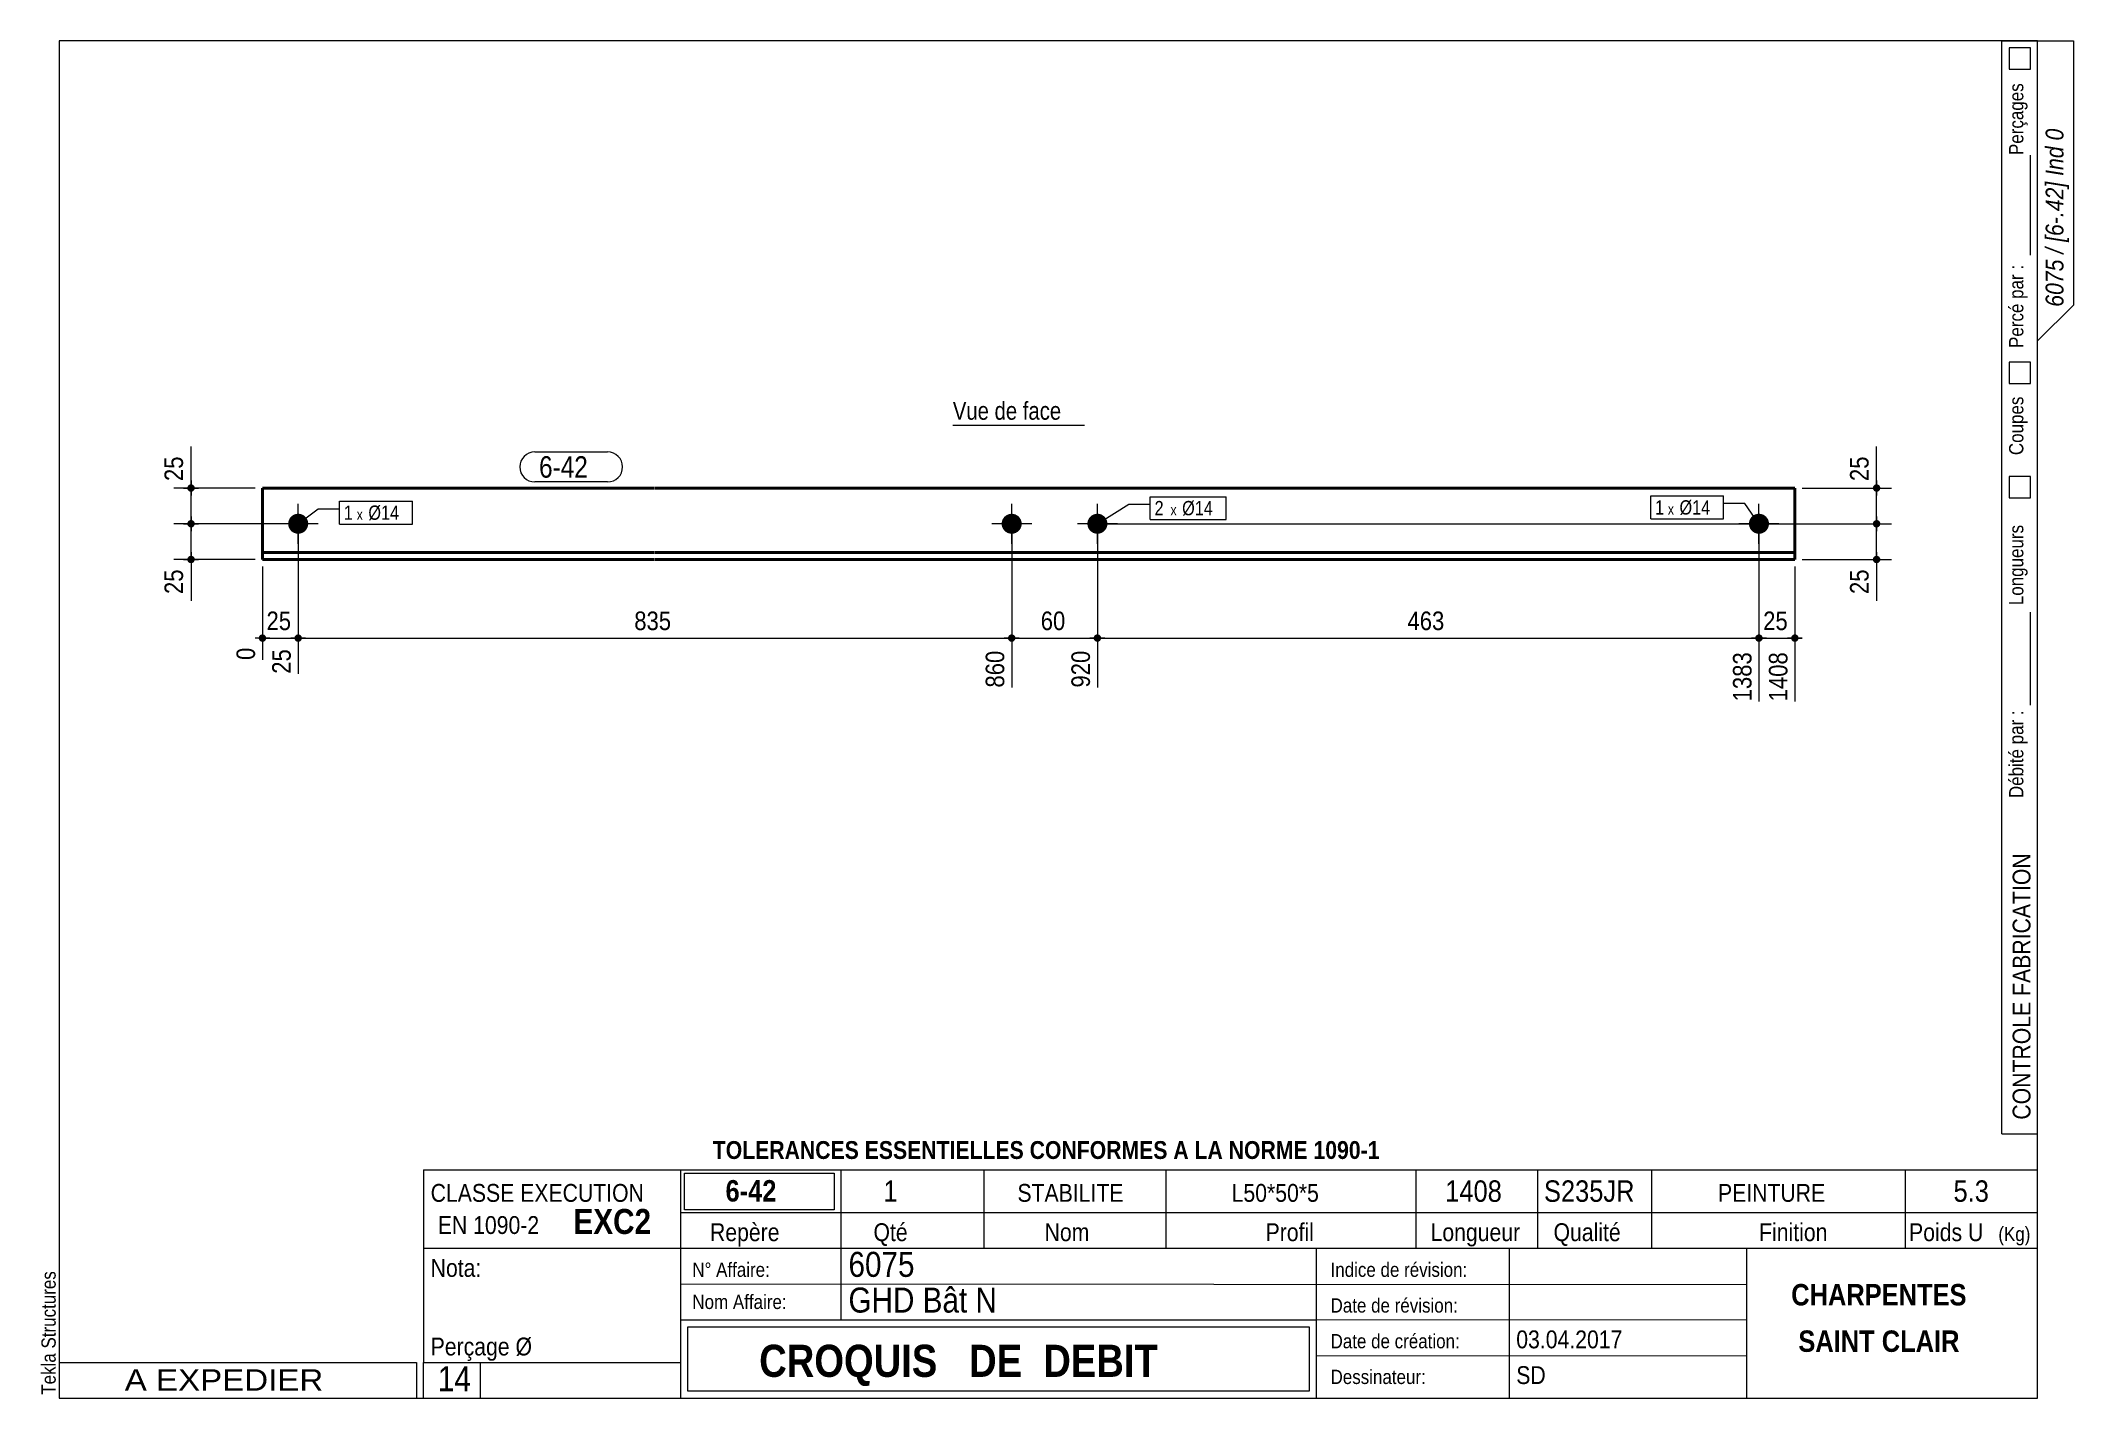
# Model space of a CAD drawing. Header units: millimetres. Extents: x 2 to 287, y 5 to 195.
import ezdxf

# ---------------------------------------------------------------- set-up
doc = ezdxf.new("R2010")
doc.units = ezdxf.units.MM
for name, color, linetype, lineweight in [('Autre type objet', 1, 'Continuous', 0), ('Boulon', 7, 'Continuous', 0), ('Cotation', 7, 'Continuous', 0), ('Désignation boulon', 3, 'Continuous', 0), ('Feuille dessin', 5, 'Continuous', 0), ('Piece', 2, 'Continuous', 0), ('Repère pièce', 3, 'Continuous', 0)]:
    doc.layers.add(name, color=color, linetype=linetype, lineweight=lineweight)
doc.styles.add('ARIAL', font='ARIAL.TTF')
doc.styles.add('ARIAL_BOLD', font='ARIALBD.TTF')
doc.styles.add('ARIAL_ITALIC', font='ARIALI.TTF')
doc.styles.add('ARIAL_NARROW', font='ARIAL.TTF')
doc.styles.add('COMIC_SANS_MS', font='COMIC.TTF')

# ---------------------------------------------------------------- blocks, each defined once
blk = doc.blocks.new('*A1')
at = {"layer": 'Boulon'}
blk.add_hatch(color=256, dxfattribs=at).paths.add_polyline_path([(38.49, 128.79), (38.52, 128.79), (38.55, 128.79), (38.59, 128.79), (38.62, 128.78), (38.66, 128.78), (38.69, 128.77), (38.73, 128.77), (38.76, 128.76), (38.79, 128.75), (38.83, 128.74), (38.86, 128.73), (38.89, 128.72), (38.92, 128.71), (38.96, 128.7), (38.99, 128.69), (39.02, 128.67), (39.05, 128.66), (39.08, 128.65), (39.11, 128.63), (39.14, 128.61), (39.17, 128.6), (39.2, 128.58), (39.23, 128.56), (39.26, 128.54), (39.29, 128.52), (39.31, 128.5), (39.34, 128.48), (39.37, 128.45), (39.39, 128.43), (39.42, 128.41), (39.44, 128.38), (39.47, 128.36), (39.49, 128.33), (39.51, 128.31), (39.53, 128.28), (39.56, 128.26), (39.58, 128.23), (39.6, 128.2), (39.62, 128.17), (39.63, 128.14), (39.65, 128.11), (39.67, 128.08), (39.69, 128.05), (39.7, 128.02), (39.72, 127.99), (39.73, 127.96), (39.75, 127.93), (39.76, 127.9), (39.77, 127.87), (39.78, 127.83), (39.79, 127.8), (39.8, 127.77), (39.81, 127.73), (39.82, 127.7), (39.83, 127.67), (39.83, 127.63), (39.84, 127.6), (39.84, 127.57), (39.85, 127.53), (39.85, 127.5), (39.85, 127.46), (39.85, 127.43), (39.85, 127.39), (39.85, 127.36), (39.85, 127.33), (39.85, 127.29), (39.85, 127.26), (39.84, 127.22), (39.84, 127.19), (39.83, 127.16), (39.83, 127.12), (39.82, 127.09), (39.81, 127.05), (39.8, 127.02), (39.79, 126.99), (39.78, 126.96), (39.77, 126.92), (39.76, 126.89), (39.75, 126.86), (39.73, 126.83), (39.72, 126.8), (39.7, 126.77), (39.69, 126.73), (39.67, 126.7), (39.65, 126.67), (39.64, 126.65), (39.62, 126.62), (39.6, 126.59), (39.58, 126.56), (39.56, 126.53), (39.53, 126.51), (39.51, 126.48), (39.49, 126.45), (39.47, 126.43), (39.44, 126.4), (39.42, 126.38), (39.39, 126.36), (39.37, 126.33), (39.34, 126.31), (39.31, 126.29), (39.29, 126.27), (39.26, 126.25), (39.23, 126.23), (39.2, 126.21), (39.17, 126.19), (39.14, 126.18), (39.11, 126.16), (39.08, 126.14), (39.05, 126.13), (39.02, 126.11), (38.99, 126.1), (38.96, 126.09), (38.92, 126.08), (38.89, 126.07), (38.86, 126.05), (38.83, 126.05), (38.79, 126.04), (38.76, 126.03), (38.73, 126.02), (38.69, 126.02), (38.66, 126.01), (38.62, 126), (38.59, 126), (38.56, 126), (38.52, 126), (38.49, 125.99), (38.45, 125.99), (38.42, 125.99), (38.38, 126), (38.35, 126), (38.32, 126), (38.28, 126), (38.25, 126.01), (38.21, 126.02), (38.18, 126.02), (38.15, 126.03), (38.11, 126.04), (38.08, 126.05), (38.05, 126.05), (38.01, 126.07), (37.98, 126.08), (37.95, 126.09), (37.92, 126.1), (37.89, 126.11), (37.85, 126.13), (37.82, 126.14), (37.79, 126.16), (37.76, 126.18), (37.73, 126.19), (37.7, 126.21), (37.67, 126.23), (37.65, 126.25), (37.62, 126.27), (37.59, 126.29), (37.56, 126.31), (37.54, 126.33), (37.51, 126.36), (37.49, 126.38), (37.46, 126.4), (37.44, 126.43), (37.42, 126.45), (37.39, 126.48), (37.37, 126.51), (37.35, 126.53), (37.33, 126.56), (37.31, 126.59), (37.29, 126.62), (37.27, 126.65), (37.25, 126.67), (37.23, 126.7), (37.22, 126.73), (37.2, 126.76), (37.19, 126.8), (37.17, 126.83), (37.16, 126.86), (37.15, 126.89), (37.13, 126.92), (37.12, 126.96), (37.11, 126.99), (37.1, 127.02), (37.09, 127.05), (37.09, 127.09), (37.08, 127.12), (37.07, 127.15), (37.07, 127.19), (37.06, 127.22), (37.06, 127.26), (37.06, 127.29), (37.05, 127.33), (37.05, 127.36), (37.05, 127.39), (37.05, 127.43), (37.05, 127.46), (37.06, 127.5), (37.06, 127.53), (37.06, 127.57), (37.07, 127.6), (37.07, 127.63), (37.08, 127.67), (37.09, 127.7), (37.09, 127.73), (37.1, 127.77), (37.11, 127.8), (37.12, 127.83), (37.13, 127.87), (37.15, 127.9), (37.16, 127.93), (37.17, 127.96), (37.19, 127.99), (37.2, 128.02), (37.22, 128.05), (37.23, 128.08), (37.25, 128.11), (37.27, 128.14), (37.29, 128.17), (37.31, 128.2), (37.33, 128.23), (37.35, 128.26), (37.37, 128.28), (37.39, 128.31), (37.41, 128.33), (37.44, 128.36), (37.46, 128.38), (37.49, 128.41), (37.51, 128.43), (37.54, 128.45), (37.56, 128.48), (37.59, 128.5), (37.62, 128.52), (37.65, 128.54), (37.67, 128.56), (37.7, 128.58), (37.73, 128.6), (37.76, 128.61), (37.79, 128.63), (37.82, 128.64), (37.85, 128.66), (37.88, 128.67), (37.92, 128.69), (37.95, 128.7), (37.98, 128.71), (38.01, 128.72), (38.05, 128.73), (38.08, 128.74), (38.11, 128.75), (38.15, 128.76), (38.18, 128.77), (38.21, 128.77), (38.25, 128.78), (38.28, 128.78), (38.31, 128.79), (38.35, 128.79), (38.38, 128.79), (38.42, 128.79), (38.45, 128.79)], flags=17)
at = {"layer": 'Boulon', "linetype": 'Continuous', "lineweight": 0}
for p, q in [((38.45, 124.59), (38.45, 130.19)), ((41.25, 127.39), (35.65, 127.39))]:
    blk.add_line(p, q, dxfattribs=at)
blk = doc.blocks.new('*A2')
at = {"layer": 'Boulon'}
blk.add_hatch(color=256, dxfattribs=at).paths.add_polyline_path([(243.02, 128.79), (243.05, 128.79), (243.08, 128.79), (243.12, 128.79), (243.15, 128.78), (243.19, 128.78), (243.22, 128.77), (243.25, 128.77), (243.29, 128.76), (243.32, 128.75), (243.36, 128.74), (243.39, 128.73), (243.42, 128.72), (243.45, 128.71), (243.49, 128.7), (243.52, 128.69), (243.55, 128.67), (243.58, 128.66), (243.61, 128.65), (243.64, 128.63), (243.67, 128.61), (243.7, 128.6), (243.73, 128.58), (243.76, 128.56), (243.79, 128.54), (243.82, 128.52), (243.84, 128.5), (243.87, 128.48), (243.9, 128.45), (243.92, 128.43), (243.95, 128.41), (243.97, 128.38), (244, 128.36), (244.02, 128.33), (244.04, 128.31), (244.06, 128.28), (244.09, 128.26), (244.11, 128.23), (244.13, 128.2), (244.15, 128.17), (244.16, 128.14), (244.18, 128.11), (244.2, 128.08), (244.22, 128.05), (244.23, 128.02), (244.25, 127.99), (244.26, 127.96), (244.28, 127.93), (244.29, 127.9), (244.3, 127.87), (244.31, 127.83), (244.32, 127.8), (244.33, 127.77), (244.34, 127.73), (244.35, 127.7), (244.35, 127.67), (244.36, 127.63), (244.37, 127.6), (244.37, 127.57), (244.37, 127.53), (244.38, 127.5), (244.38, 127.46), (244.38, 127.43), (244.38, 127.39), (244.38, 127.36), (244.38, 127.33), (244.38, 127.29), (244.37, 127.26), (244.37, 127.22), (244.37, 127.19), (244.36, 127.16), (244.35, 127.12), (244.35, 127.09), (244.34, 127.05), (244.33, 127.02), (244.32, 126.99), (244.31, 126.96), (244.3, 126.92), (244.29, 126.89), (244.28, 126.86), (244.26, 126.83), (244.25, 126.8), (244.23, 126.77), (244.22, 126.73), (244.2, 126.7), (244.18, 126.67), (244.16, 126.65), (244.15, 126.62), (244.13, 126.59), (244.11, 126.56), (244.09, 126.53), (244.06, 126.51), (244.04, 126.48), (244.02, 126.45), (244, 126.43), (243.97, 126.4), (243.95, 126.38), (243.92, 126.36), (243.9, 126.33), (243.87, 126.31), (243.84, 126.29), (243.82, 126.27), (243.79, 126.25), (243.76, 126.23), (243.73, 126.21), (243.7, 126.19), (243.67, 126.18), (243.64, 126.16), (243.61, 126.14), (243.58, 126.13), (243.55, 126.11), (243.52, 126.1), (243.49, 126.09), (243.45, 126.08), (243.42, 126.07), (243.39, 126.05), (243.36, 126.05), (243.32, 126.04), (243.29, 126.03), (243.25, 126.02), (243.22, 126.02), (243.19, 126.01), (243.15, 126.01), (243.12, 126), (243.08, 126), (243.05, 126), (243.02, 125.99), (242.98, 125.99), (242.95, 125.99), (242.91, 126), (242.88, 126), (242.84, 126), (242.81, 126.01), (242.78, 126.01), (242.74, 126.02), (242.71, 126.02), (242.67, 126.03), (242.64, 126.04), (242.61, 126.05), (242.58, 126.05), (242.54, 126.07), (242.51, 126.08), (242.48, 126.09), (242.45, 126.1), (242.41, 126.11), (242.38, 126.13), (242.35, 126.14), (242.32, 126.16), (242.29, 126.18), (242.26, 126.19), (242.23, 126.21), (242.2, 126.23), (242.18, 126.25), (242.15, 126.27), (242.12, 126.29), (242.09, 126.31), (242.07, 126.33), (242.04, 126.36), (242.02, 126.38), (241.99, 126.4), (241.97, 126.43), (241.94, 126.45), (241.92, 126.48), (241.9, 126.51), (241.88, 126.53), (241.86, 126.56), (241.84, 126.59), (241.82, 126.62), (241.8, 126.65), (241.78, 126.67), (241.76, 126.7), (241.75, 126.73), (241.73, 126.77), (241.72, 126.8), (241.7, 126.83), (241.69, 126.86), (241.68, 126.89), (241.66, 126.92), (241.65, 126.96), (241.64, 126.99), (241.63, 127.02), (241.62, 127.05), (241.62, 127.09), (241.61, 127.12), (241.6, 127.16), (241.6, 127.19), (241.59, 127.22), (241.59, 127.26), (241.59, 127.29), (241.58, 127.33), (241.58, 127.36), (241.58, 127.39), (241.58, 127.43), (241.58, 127.46), (241.59, 127.5), (241.59, 127.53), (241.59, 127.57), (241.6, 127.6), (241.6, 127.63), (241.61, 127.67), (241.62, 127.7), (241.62, 127.73), (241.63, 127.77), (241.64, 127.8), (241.65, 127.83), (241.66, 127.87), (241.68, 127.9), (241.69, 127.93), (241.7, 127.96), (241.72, 127.99), (241.73, 128.02), (241.75, 128.05), (241.76, 128.08), (241.78, 128.11), (241.8, 128.14), (241.82, 128.17), (241.84, 128.2), (241.86, 128.23), (241.88, 128.26), (241.9, 128.28), (241.92, 128.31), (241.94, 128.33), (241.97, 128.36), (241.99, 128.38), (242.02, 128.41), (242.04, 128.43), (242.07, 128.45), (242.09, 128.48), (242.12, 128.5), (242.15, 128.52), (242.18, 128.54), (242.2, 128.56), (242.23, 128.58), (242.26, 128.6), (242.29, 128.61), (242.32, 128.63), (242.35, 128.65), (242.38, 128.66), (242.41, 128.67), (242.45, 128.69), (242.48, 128.7), (242.51, 128.71), (242.54, 128.72), (242.58, 128.73), (242.61, 128.74), (242.64, 128.75), (242.67, 128.76), (242.71, 128.77), (242.74, 128.77), (242.78, 128.78), (242.81, 128.78), (242.84, 128.79), (242.88, 128.79), (242.91, 128.79), (242.95, 128.79), (242.98, 128.79)], flags=17)
at = {"layer": 'Boulon', "linetype": 'Continuous', "lineweight": 0}
for p, q in [((242.98, 124.59), (242.98, 130.19)), ((245.78, 127.39), (240.18, 127.39))]:
    blk.add_line(p, q, dxfattribs=at)
blk = doc.blocks.new('*A3')
at = {"layer": 'Boulon'}
for points in [[(138.39, 128.79), (138.42, 128.79), (138.45, 128.79), (138.49, 128.79), (138.52, 128.78), (138.56, 128.78), (138.59, 128.77), (138.63, 128.77), (138.66, 128.76), (138.69, 128.75), (138.73, 128.74), (138.76, 128.73), (138.79, 128.72), (138.82, 128.71), (138.86, 128.7), (138.89, 128.69), (138.92, 128.67), (138.95, 128.66), (138.98, 128.64), (139.01, 128.63), (139.04, 128.61), (139.07, 128.59), (139.1, 128.58), (139.13, 128.56), (139.16, 128.54), (139.19, 128.52), (139.21, 128.5), (139.24, 128.48), (139.27, 128.45), (139.29, 128.43), (139.32, 128.41), (139.34, 128.38), (139.37, 128.36), (139.39, 128.33), (139.41, 128.31), (139.43, 128.28), (139.46, 128.26), (139.48, 128.23), (139.5, 128.2), (139.52, 128.17), (139.53, 128.14), (139.55, 128.11), (139.57, 128.08), (139.59, 128.05), (139.6, 128.02), (139.62, 127.99), (139.63, 127.96), (139.65, 127.93), (139.66, 127.9), (139.67, 127.87), (139.68, 127.83), (139.69, 127.8), (139.7, 127.77), (139.71, 127.73), (139.72, 127.7), (139.73, 127.67), (139.73, 127.63), (139.74, 127.6), (139.74, 127.57), (139.75, 127.53), (139.75, 127.5), (139.75, 127.46), (139.75, 127.43), (139.75, 127.39), (139.75, 127.36), (139.75, 127.33), (139.75, 127.29), (139.75, 127.26), (139.74, 127.22), (139.74, 127.19), (139.73, 127.15), (139.73, 127.12), (139.72, 127.09), (139.71, 127.05), (139.7, 127.02), (139.69, 126.99), (139.68, 126.95), (139.67, 126.92), (139.66, 126.89), (139.65, 126.86), (139.63, 126.83), (139.62, 126.8), (139.6, 126.76), (139.59, 126.73), (139.57, 126.7), (139.55, 126.67), (139.53, 126.64), (139.52, 126.62), (139.5, 126.59), (139.48, 126.56), (139.46, 126.53), (139.43, 126.51), (139.41, 126.48), (139.39, 126.45), (139.37, 126.43), (139.34, 126.4), (139.32, 126.38), (139.29, 126.36), (139.27, 126.33), (139.24, 126.31), (139.21, 126.29), (139.19, 126.27), (139.16, 126.25), (139.13, 126.23), (139.1, 126.21), (139.07, 126.19), (139.04, 126.18), (139.01, 126.16), (138.98, 126.14), (138.95, 126.13), (138.92, 126.11), (138.89, 126.1), (138.86, 126.09), (138.82, 126.08), (138.79, 126.06), (138.76, 126.05), (138.73, 126.04), (138.69, 126.04), (138.66, 126.03), (138.63, 126.02), (138.59, 126.01), (138.56, 126.01), (138.52, 126), (138.49, 126), (138.45, 126), (138.42, 126), (138.39, 125.99), (138.35, 125.99), (138.32, 125.99), (138.28, 126), (138.25, 126), (138.21, 126), (138.18, 126), (138.15, 126.01), (138.11, 126.01), (138.08, 126.02), (138.05, 126.03), (138.01, 126.04), (137.98, 126.04), (137.95, 126.05), (137.91, 126.06), (137.88, 126.08), (137.85, 126.09), (137.82, 126.1), (137.78, 126.11), (137.75, 126.13), (137.72, 126.14), (137.69, 126.16), (137.66, 126.18), (137.63, 126.19), (137.6, 126.21), (137.57, 126.23), (137.55, 126.25), (137.52, 126.27), (137.49, 126.29), (137.46, 126.31), (137.44, 126.33), (137.41, 126.36), (137.39, 126.38), (137.36, 126.4), (137.34, 126.43), (137.31, 126.45), (137.29, 126.48), (137.27, 126.51), (137.25, 126.53), (137.23, 126.56), (137.21, 126.59), (137.19, 126.62), (137.17, 126.64), (137.15, 126.67), (137.13, 126.7), (137.12, 126.73), (137.1, 126.76), (137.09, 126.8), (137.07, 126.83), (137.06, 126.86), (137.05, 126.89), (137.03, 126.92), (137.02, 126.95), (137.01, 126.99), (137, 127.02), (136.99, 127.05), (136.99, 127.09), (136.98, 127.12), (136.97, 127.15), (136.97, 127.19), (136.96, 127.22), (136.96, 127.26), (136.96, 127.29), (136.95, 127.33), (136.95, 127.36), (136.95, 127.39), (136.95, 127.43), (136.95, 127.46), (136.96, 127.5), (136.96, 127.53), (136.96, 127.57), (136.97, 127.6), (136.97, 127.63), (136.98, 127.67), (136.99, 127.7), (136.99, 127.73), (137, 127.77), (137.01, 127.8), (137.02, 127.83), (137.03, 127.87), (137.05, 127.9), (137.06, 127.93), (137.07, 127.96), (137.09, 127.99), (137.1, 128.02), (137.12, 128.05), (137.13, 128.08), (137.15, 128.11), (137.17, 128.14), (137.19, 128.17), (137.21, 128.2), (137.23, 128.23), (137.25, 128.26), (137.27, 128.28), (137.29, 128.31), (137.31, 128.33), (137.34, 128.36), (137.36, 128.38), (137.39, 128.41), (137.41, 128.43), (137.44, 128.45), (137.46, 128.48), (137.49, 128.5), (137.52, 128.52), (137.55, 128.54), (137.57, 128.56), (137.6, 128.58), (137.63, 128.59), (137.66, 128.61), (137.69, 128.63), (137.72, 128.64), (137.75, 128.66), (137.78, 128.67), (137.82, 128.69), (137.85, 128.7), (137.88, 128.71), (137.91, 128.72), (137.95, 128.73), (137.98, 128.74), (138.01, 128.75), (138.05, 128.76), (138.08, 128.77), (138.11, 128.77), (138.15, 128.78), (138.18, 128.78), (138.21, 128.79), (138.25, 128.79), (138.28, 128.79), (138.32, 128.79), (138.35, 128.79)], [(150.39, 128.79), (150.42, 128.79), (150.45, 128.79), (150.49, 128.79), (150.52, 128.78), (150.56, 128.78), (150.59, 128.77), (150.63, 128.77), (150.66, 128.76), (150.69, 128.75), (150.73, 128.74), (150.76, 128.73), (150.79, 128.72), (150.82, 128.71), (150.86, 128.7), (150.89, 128.69), (150.92, 128.67), (150.95, 128.66), (150.98, 128.64), (151.01, 128.63), (151.04, 128.61), (151.07, 128.59), (151.1, 128.58), (151.13, 128.56), (151.16, 128.54), (151.19, 128.52), (151.21, 128.5), (151.24, 128.48), (151.27, 128.45), (151.29, 128.43), (151.32, 128.41), (151.34, 128.38), (151.37, 128.36), (151.39, 128.33), (151.41, 128.31), (151.43, 128.28), (151.46, 128.26), (151.48, 128.23), (151.5, 128.2), (151.52, 128.17), (151.53, 128.14), (151.55, 128.11), (151.57, 128.08), (151.59, 128.05), (151.6, 128.02), (151.62, 127.99), (151.63, 127.96), (151.65, 127.93), (151.66, 127.9), (151.67, 127.87), (151.68, 127.83), (151.69, 127.8), (151.7, 127.77), (151.71, 127.73), (151.72, 127.7), (151.73, 127.67), (151.73, 127.63), (151.74, 127.6), (151.74, 127.57), (151.75, 127.53), (151.75, 127.5), (151.75, 127.46), (151.75, 127.43), (151.75, 127.39), (151.75, 127.36), (151.75, 127.33), (151.75, 127.29), (151.75, 127.26), (151.74, 127.22), (151.74, 127.19), (151.73, 127.15), (151.73, 127.12), (151.72, 127.09), (151.71, 127.05), (151.7, 127.02), (151.69, 126.99), (151.68, 126.95), (151.67, 126.92), (151.66, 126.89), (151.65, 126.86), (151.63, 126.83), (151.62, 126.8), (151.6, 126.76), (151.59, 126.73), (151.57, 126.7), (151.55, 126.67), (151.53, 126.64), (151.52, 126.62), (151.5, 126.59), (151.48, 126.56), (151.46, 126.53), (151.43, 126.51), (151.41, 126.48), (151.39, 126.45), (151.37, 126.43), (151.34, 126.4), (151.32, 126.38), (151.29, 126.36), (151.27, 126.33), (151.24, 126.31), (151.21, 126.29), (151.19, 126.27), (151.16, 126.25), (151.13, 126.23), (151.1, 126.21), (151.07, 126.19), (151.04, 126.18), (151.01, 126.16), (150.98, 126.14), (150.95, 126.13), (150.92, 126.11), (150.89, 126.1), (150.86, 126.09), (150.82, 126.08), (150.79, 126.06), (150.76, 126.05), (150.73, 126.04), (150.69, 126.04), (150.66, 126.03), (150.63, 126.02), (150.59, 126.01), (150.56, 126.01), (150.52, 126), (150.49, 126), (150.45, 126), (150.42, 126), (150.39, 125.99), (150.35, 125.99), (150.32, 125.99), (150.28, 126), (150.25, 126), (150.21, 126), (150.18, 126), (150.15, 126.01), (150.11, 126.01), (150.08, 126.02), (150.05, 126.03), (150.01, 126.04), (149.98, 126.04), (149.95, 126.05), (149.91, 126.06), (149.88, 126.08), (149.85, 126.09), (149.82, 126.1), (149.78, 126.11), (149.75, 126.13), (149.72, 126.14), (149.69, 126.16), (149.66, 126.18), (149.63, 126.19), (149.6, 126.21), (149.57, 126.23), (149.55, 126.25), (149.52, 126.27), (149.49, 126.29), (149.46, 126.31), (149.44, 126.33), (149.41, 126.36), (149.39, 126.38), (149.36, 126.4), (149.34, 126.43), (149.31, 126.45), (149.29, 126.48), (149.27, 126.51), (149.25, 126.53), (149.23, 126.56), (149.21, 126.59), (149.19, 126.62), (149.17, 126.64), (149.15, 126.67), (149.13, 126.7), (149.12, 126.73), (149.1, 126.76), (149.09, 126.8), (149.07, 126.83), (149.06, 126.86), (149.05, 126.89), (149.03, 126.92), (149.02, 126.95), (149.01, 126.99), (149, 127.02), (148.99, 127.05), (148.99, 127.09), (148.98, 127.12), (148.97, 127.15), (148.97, 127.19), (148.96, 127.22), (148.96, 127.26), (148.96, 127.29), (148.95, 127.33), (148.95, 127.36), (148.95, 127.39), (148.95, 127.43), (148.95, 127.46), (148.96, 127.5), (148.96, 127.53), (148.96, 127.57), (148.97, 127.6), (148.97, 127.63), (148.98, 127.67), (148.99, 127.7), (148.99, 127.73), (149, 127.77), (149.01, 127.8), (149.02, 127.83), (149.03, 127.87), (149.05, 127.9), (149.06, 127.93), (149.07, 127.96), (149.09, 127.99), (149.1, 128.02), (149.12, 128.05), (149.13, 128.08), (149.15, 128.11), (149.17, 128.14), (149.19, 128.17), (149.21, 128.2), (149.23, 128.23), (149.25, 128.26), (149.27, 128.28), (149.29, 128.31), (149.31, 128.33), (149.34, 128.36), (149.36, 128.38), (149.39, 128.41), (149.41, 128.43), (149.44, 128.45), (149.46, 128.48), (149.49, 128.5), (149.52, 128.52), (149.55, 128.54), (149.57, 128.56), (149.6, 128.58), (149.63, 128.59), (149.66, 128.61), (149.69, 128.63), (149.72, 128.64), (149.75, 128.66), (149.78, 128.67), (149.82, 128.69), (149.85, 128.7), (149.88, 128.71), (149.91, 128.72), (149.95, 128.73), (149.98, 128.74), (150.01, 128.75), (150.05, 128.76), (150.08, 128.77), (150.11, 128.77), (150.15, 128.78), (150.18, 128.78), (150.21, 128.79), (150.25, 128.79), (150.28, 128.79), (150.32, 128.79), (150.35, 128.79)]]:
    blk.add_hatch(color=256, dxfattribs=at).paths.add_polyline_path(points, flags=17)
at = {"layer": 'Boulon', "linetype": 'Continuous', "lineweight": 0}
for p, q in [((138.35, 124.59), (138.35, 130.19)), ((150.35, 124.59), (150.35, 130.19)), ((141.15, 127.39), (135.55, 127.39)), ((153.15, 127.39), (147.55, 127.39))]:
    blk.add_line(p, q, dxfattribs=at)
blk = doc.blocks.new('*A4')
at = {"layer": 'Piece', "color": 2, "linetype": 'Continuous', "lineweight": 40}
for p, q in [((33.452305, 132.394501), (33.452305, 122.394501)), ((33.452305, 132.394501), (88.351968, 132.394501)), ((88.451968, 132.394501), (248.009379, 132.394501)), ((248.009379, 132.394501), (248.009379, 122.394501)), ((88.351968, 123.394501), (33.452305, 123.394501)), ((33.452305, 122.394501), (88.351968, 122.394501)), ((248.009379, 123.394501), (88.451968, 123.394501)), ((88.451968, 122.394501), (248.009379, 122.394501))]:
    blk.add_line(p, q, dxfattribs=at)
blk = doc.blocks.new('*A5')
at = {"layer": 'Feuille dessin', "linetype": 'Continuous', "lineweight": 0}
for p, q in [((282, 195), (5, 195)), ((5, 195), (5, 5)), ((282, 5), (282, 195)), ((5, 5), (282, 5))]:
    blk.add_line(p, q, dxfattribs=at)
at = {"layer": 'Feuille dessin', "style": 'ARIAL', "width": 0.85}
blk.add_text('Tekla Structures', height=2, rotation=90, dxfattribs=at).set_placement((4.5, 5.5))
blk = doc.blocks.new('*A6')
at = {"layer": 'Autre type objet', "linetype": 'Continuous', "lineweight": 0}
for p, q in [((277, 42), (277, 195)), ((277, 195), (287, 195)), ((278, 194), (278, 191)), ((281, 194), (278, 194)), ((281, 191), (281, 194)), ((282, 42), (282, 195)), ((287, 195), (287, 158)), ((278, 191), (281, 191)), ((281, 165), (281, 179)), ((287, 158), (282, 153)), ((278, 150), (278, 147)), ((281, 150), (278, 150)), ((281, 147), (281, 150)), ((278, 147), (281, 147)), ((278, 134), (278, 131)), ((281, 134), (278, 134)), ((281, 131), (281, 134)), ((278, 131), (281, 131)), ((281, 102), (281, 115)), ((277, 42), (282, 42))]:
    blk.add_line(p, q, dxfattribs=at)
at = {"layer": 'Autre type objet', "width": 0.85}
for s, height, style, p in [('Perçages', 2, 'ARIAL', (280, 179)), ('6075 / [6-.42] Ind 0', 2.5, 'ARIAL_ITALIC', (285.619109, 157.760245)), ('Percé par :', 2, 'ARIAL', (280, 152)), ('Coupes', 2, 'ARIAL', (280, 137)), ('Longueurs', 2, 'ARIAL', (280, 116)), ('Débité par :', 2, 'ARIAL', (280, 89)), ('CONTROLE FABRICATION', 2.5, 'ARIAL', (281, 44))]:
    blk.add_text(s, height=height, rotation=90, dxfattribs=dict(at, style=style)).set_placement(p)
blk = doc.blocks.new('*A7')
at = {"layer": 'Autre type objet', "linetype": 'Continuous', "lineweight": 0}
for p, q in [((56, 37), (92, 37)), ((56, 37), (56, 10)), ((92, 37), (92, 10)), ((56, 26), (92, 26)), ((56, 10), (92, 10)), ((56, 5), (56, 10)), ((64, 5), (64, 10)), ((56, 5), (64, 5))]:
    blk.add_line(p, q, dxfattribs=at)
at = {"layer": 'Autre type objet', "width": 0.85}
for s, height, style, p in [('CLASSE EXECUTION', 2.5, 'ARIAL', (57, 32.5)), ('EXC2', 3.5, 'ARIAL_BOLD', (77, 28)), ('EN 1090-2', 2.5, 'ARIAL', (58, 28)), ('Nota:', 2.5, 'ARIAL', (57, 22)), ('Perçage Ø', 2.5, 'ARIAL', (57, 11)), ('14', 3.5, 'ARIAL_NARROW', (58.014234, 6))]:
    blk.add_text(s, height=height, dxfattribs=dict(at, style=style)).set_placement(p)
blk = doc.blocks.new('*A8')
at = {"layer": 'Autre type objet', "linetype": 'Continuous', "lineweight": 0}
for p, q in [((92, 37), (282, 37)), ((92, 37), (92, 31)), ((114.5, 31), (114.5, 37)), ((134.5, 31), (134.5, 37)), ((160, 31), (160, 37)), ((195, 31), (195, 37)), ((212, 31), (212, 37)), ((228, 31), (228, 37)), ((263.5, 31), (263.5, 37)), ((282, 31), (282, 37)), ((92.51953, 36.5), (113.5, 36.5)), ((92.51953, 31.394341), (92.51953, 36.5)), ((113.5, 36.5), (113.5, 31.394341)), ((113.5, 31.394341), (92.51953, 31.394341)), ((92, 31), (282, 31)), ((92, 31), (92, 5)), ((114.5, 16), (114.5, 31)), ((134.5, 26), (134.5, 31)), ((160, 26), (160, 31)), ((195, 26), (195, 31)), ((212, 26), (212, 31)), ((228, 26), (228, 31)), ((263.5, 26), (263.5, 31)), ((282, 5), (282, 31)), ((92, 26), (282, 26)), ((181, 26), (181, 5)), ((208, 26), (208, 5)), ((241.262466, 5), (241.262466, 26)), ((92, 21), (241.327069, 20.935451)), ((92, 16), (181, 16)), ((93, 15), (180, 15)), ((93, 6), (93, 15)), ((180, 15), (180, 6)), ((181, 16), (241.297815, 16.021151)), ((181, 11), (241.217807, 10.969512)), ((180, 6), (93, 6)), ((92, 5), (282, 5))]:
    blk.add_line(p, q, dxfattribs=at)
at = {"layer": 'Autre type objet', "width": 0.85}
for s, height, style, p in [('TOLERANCES ESSENTIELLES CONFORMES A LA NORME 1090-1', 2.5, 'ARIAL_BOLD', (96.5, 38.5)), ('6-42', 3, 'ARIAL_BOLD', (98.285724, 32.540141)), ('1', 3, 'ARIAL', (120.389893, 32.5)), ('STABILITE', 2.5, 'ARIAL', (139.159546, 32.5)), ('L50*50*5', 2.5, 'ARIAL', (169.146973, 32.5)), ('1408', 3, 'ARIAL', (199.053223, 32.5)), ('S235JR', 3, 'ARIAL', (212.880127, 32.5)), ('PEINTURE', 2.5, 'ARIAL', (237.24646, 32.5)), ('5.3', 3, 'ARIAL', (270.222412, 32.5)), ('Repère', 2.5, 'ARIAL', (96.112978, 27)), ('Qté', 2.5, 'ARIAL', (119, 27)), ('Nom', 2.5, 'ARIAL', (142.961426, 27)), ('Profil', 2.5, 'ARIAL', (173.903564, 27)), ('Longueur', 2.5, 'ARIAL', (197, 27)), ('Qualité', 2.5, 'ARIAL', (214.218018, 27)), ('Finition', 2.5, 'ARIAL', (243, 27)), ('Poids U', 2.5, 'ARIAL', (264, 27)), ('(Kg)', 2, 'ARIAL', (276.5, 27)), ('N° Affaire:', 2, 'ARIAL', (93.640566, 22)), ('6075', 3.5, 'ARIAL', (115.5, 22)), ('Indice de révision:', 2, 'ARIAL', (183, 22)), ('GHD Bât N', 3.5, 'ARIAL', (115.5, 17)), ('CHARPENTES', 3, 'ARIAL_BOLD', (247.5, 18)), ('Nom Affaire:', 2, 'ARIAL', (93.640566, 17.5)), ('Date de révision:', 2, 'ARIAL', (183, 17)), ('03.04.2017', 2.5, 'ARIAL', (209, 12)), ('SAINT CLAIR', 3, 'ARIAL_BOLD', (248.5, 11.5)), ('CROQUIS   DE  DEBIT', 4.5, 'ARIAL_BOLD', (103, 8)), ('Date de création:', 2, 'ARIAL', (183, 12)), ('Dessinateur:', 2, 'ARIAL', (183, 7)), ('SD', 2.5, 'ARIAL', (209, 7))]:
    blk.add_text(s, height=height, dxfattribs=dict(at, style=style)).set_placement(p)
blk = doc.blocks.new('*A9')
at = {"layer": 'Autre type objet', "linetype": 'Continuous', "lineweight": 0}
for p, q in [((5, 10), (55, 10)), ((5, 10), (5, 5)), ((55, 10), (55, 5)), ((5, 5), (55, 5))]:
    blk.add_line(p, q, dxfattribs=at)
at = {"layer": 'Autre type objet', "style": 'ARIAL', "width": 1.105}
blk.add_text('A EXPEDIER', height=3, dxfattribs=at).set_placement((14.169647, 6.073465))
blk = doc.blocks.new('*A10')
at = {"layer": 'Cotation'}
for points in [[(23.43, 126.88), (23.4, 126.88), (23.38, 126.88), (23.35, 126.88), (23.33, 126.89), (23.3, 126.9), (23.28, 126.9), (23.25, 126.91), (23.23, 126.92), (23.21, 126.94), (23.18, 126.95), (23.16, 126.96), (23.14, 126.98), (23.12, 126.99), (23.1, 127.01), (23.08, 127.03), (23.07, 127.05), (23.05, 127.06), (23.03, 127.08), (23.02, 127.11), (23.01, 127.13), (22.99, 127.15), (22.98, 127.17), (22.97, 127.2), (22.96, 127.22), (22.95, 127.24), (22.95, 127.27), (22.94, 127.29), (22.94, 127.32), (22.93, 127.34), (22.93, 127.37), (22.93, 127.39), (22.93, 127.42), (22.93, 127.45), (22.94, 127.47), (22.94, 127.5), (22.95, 127.52), (22.95, 127.55), (22.96, 127.57), (22.97, 127.59), (22.98, 127.62), (22.99, 127.64), (23.01, 127.66), (23.02, 127.68), (23.03, 127.7), (23.05, 127.72), (23.07, 127.74), (23.08, 127.76), (23.1, 127.78), (23.12, 127.8), (23.14, 127.81), (23.16, 127.83), (23.18, 127.84), (23.21, 127.85), (23.23, 127.86), (23.25, 127.87), (23.28, 127.88), (23.3, 127.89), (23.33, 127.9), (23.35, 127.9), (23.38, 127.91), (23.4, 127.91), (23.43, 127.91), (23.45, 127.91), (23.48, 127.91), (23.5, 127.91), (23.53, 127.91), (23.55, 127.9), (23.58, 127.9), (23.6, 127.89), (23.63, 127.88), (23.65, 127.87), (23.67, 127.86), (23.7, 127.85), (23.72, 127.84), (23.74, 127.83), (23.76, 127.81), (23.78, 127.8), (23.8, 127.78), (23.82, 127.76), (23.84, 127.74), (23.85, 127.72), (23.87, 127.7), (23.88, 127.68), (23.9, 127.66), (23.91, 127.64), (23.92, 127.62), (23.93, 127.59), (23.94, 127.57), (23.95, 127.55), (23.96, 127.52), (23.96, 127.5), (23.97, 127.47), (23.97, 127.45), (23.97, 127.42), (23.97, 127.39), (23.97, 127.37), (23.97, 127.34), (23.97, 127.32), (23.96, 127.29), (23.96, 127.27), (23.95, 127.24), (23.94, 127.22), (23.93, 127.2), (23.92, 127.17), (23.91, 127.15), (23.9, 127.13), (23.88, 127.11), (23.87, 127.08), (23.85, 127.06), (23.84, 127.05), (23.82, 127.03), (23.8, 127.01), (23.78, 126.99), (23.76, 126.98), (23.74, 126.96), (23.72, 126.95), (23.7, 126.94), (23.67, 126.92), (23.65, 126.91), (23.63, 126.9), (23.6, 126.9), (23.58, 126.89), (23.55, 126.88), (23.53, 126.88), (23.5, 126.88), (23.48, 126.88), (23.45, 126.87)], [(23.43, 121.88), (23.4, 121.88), (23.38, 121.88), (23.35, 121.88), (23.33, 121.89), (23.3, 121.9), (23.28, 121.9), (23.25, 121.91), (23.23, 121.92), (23.21, 121.94), (23.18, 121.95), (23.16, 121.96), (23.14, 121.98), (23.12, 121.99), (23.1, 122.01), (23.08, 122.03), (23.07, 122.05), (23.05, 122.06), (23.03, 122.08), (23.02, 122.11), (23.01, 122.13), (22.99, 122.15), (22.98, 122.17), (22.97, 122.2), (22.96, 122.22), (22.95, 122.24), (22.95, 122.27), (22.94, 122.29), (22.94, 122.32), (22.93, 122.34), (22.93, 122.37), (22.93, 122.39), (22.93, 122.42), (22.93, 122.45), (22.94, 122.47), (22.94, 122.5), (22.95, 122.52), (22.95, 122.55), (22.96, 122.57), (22.97, 122.59), (22.98, 122.62), (22.99, 122.64), (23.01, 122.66), (23.02, 122.68), (23.03, 122.7), (23.05, 122.72), (23.07, 122.74), (23.08, 122.76), (23.1, 122.78), (23.12, 122.8), (23.14, 122.81), (23.16, 122.83), (23.18, 122.84), (23.21, 122.85), (23.23, 122.86), (23.25, 122.87), (23.28, 122.88), (23.3, 122.89), (23.33, 122.9), (23.35, 122.9), (23.38, 122.91), (23.4, 122.91), (23.43, 122.91), (23.45, 122.91), (23.48, 122.91), (23.5, 122.91), (23.53, 122.91), (23.55, 122.9), (23.58, 122.9), (23.6, 122.89), (23.63, 122.88), (23.65, 122.87), (23.67, 122.86), (23.7, 122.85), (23.72, 122.84), (23.74, 122.83), (23.76, 122.81), (23.78, 122.8), (23.8, 122.78), (23.82, 122.76), (23.84, 122.74), (23.85, 122.72), (23.87, 122.7), (23.88, 122.68), (23.9, 122.66), (23.91, 122.64), (23.92, 122.62), (23.93, 122.59), (23.94, 122.57), (23.95, 122.55), (23.96, 122.52), (23.96, 122.5), (23.97, 122.47), (23.97, 122.45), (23.97, 122.42), (23.97, 122.39), (23.97, 122.37), (23.97, 122.34), (23.97, 122.32), (23.96, 122.29), (23.96, 122.27), (23.95, 122.24), (23.94, 122.22), (23.93, 122.2), (23.92, 122.17), (23.91, 122.15), (23.9, 122.13), (23.88, 122.11), (23.87, 122.08), (23.85, 122.06), (23.84, 122.05), (23.82, 122.03), (23.8, 122.01), (23.78, 121.99), (23.76, 121.98), (23.74, 121.96), (23.72, 121.95), (23.7, 121.94), (23.67, 121.92), (23.65, 121.91), (23.63, 121.9), (23.6, 121.9), (23.58, 121.89), (23.55, 121.88), (23.53, 121.88), (23.5, 121.88), (23.48, 121.88), (23.45, 121.87)]]:
    blk.add_hatch(color=256, dxfattribs=at).paths.add_polyline_path(points, flags=17)
at = {"layer": 'Cotation', "linetype": 'Continuous', "lineweight": 0}
for p, q in [((23.45, 128.43), (23.45, 126.35)), ((23.45, 127.39), (23.45, 128.43)), ((37.45, 127.39), (21.03, 127.39)), ((22.41, 127.39), (24.49, 127.39)), ((23.45, 122.39), (23.45, 127.39)), ((32.45, 122.39), (21.03, 122.39)), ((22.41, 122.39), (24.49, 122.39)), ((23.45, 123.43), (23.45, 121.35)), ((23.45, 122.39), (23.45, 116.59)), ((23.45, 122.39), (23.45, 116.59))]:
    blk.add_line(p, q, dxfattribs=at)
at = {"layer": 'Cotation'}
for p in [(23.45, 127.39), (23.45, 122.39)]:
    blk.add_point(p, dxfattribs=at)
at = {"layer": 'Cotation', "style": 'ARIAL', "width": 0.85}
blk.add_text('25', height=2.6, rotation=90.0002, dxfattribs=at).set_placement((22.33, 117.56))
blk = doc.blocks.new('*A11')
at = {"layer": 'Cotation'}
for points in [[(23.43, 131.88), (23.4, 131.88), (23.38, 131.88), (23.35, 131.88), (23.33, 131.89), (23.3, 131.9), (23.28, 131.9), (23.25, 131.91), (23.23, 131.92), (23.21, 131.94), (23.18, 131.95), (23.16, 131.96), (23.14, 131.98), (23.12, 131.99), (23.1, 132.01), (23.08, 132.03), (23.07, 132.05), (23.05, 132.06), (23.03, 132.08), (23.02, 132.11), (23.01, 132.13), (22.99, 132.15), (22.98, 132.17), (22.97, 132.2), (22.96, 132.22), (22.95, 132.24), (22.95, 132.27), (22.94, 132.29), (22.94, 132.32), (22.93, 132.34), (22.93, 132.37), (22.93, 132.39), (22.93, 132.42), (22.93, 132.45), (22.94, 132.47), (22.94, 132.5), (22.95, 132.52), (22.95, 132.55), (22.96, 132.57), (22.97, 132.59), (22.98, 132.62), (22.99, 132.64), (23.01, 132.66), (23.02, 132.68), (23.03, 132.7), (23.05, 132.72), (23.07, 132.74), (23.08, 132.76), (23.1, 132.78), (23.12, 132.8), (23.14, 132.81), (23.16, 132.83), (23.18, 132.84), (23.21, 132.85), (23.23, 132.86), (23.25, 132.87), (23.28, 132.88), (23.3, 132.89), (23.33, 132.9), (23.35, 132.9), (23.38, 132.91), (23.4, 132.91), (23.43, 132.91), (23.45, 132.91), (23.48, 132.91), (23.5, 132.91), (23.53, 132.91), (23.55, 132.9), (23.58, 132.9), (23.6, 132.89), (23.63, 132.88), (23.65, 132.87), (23.67, 132.86), (23.7, 132.85), (23.72, 132.84), (23.74, 132.83), (23.76, 132.81), (23.78, 132.8), (23.8, 132.78), (23.82, 132.76), (23.84, 132.74), (23.85, 132.72), (23.87, 132.7), (23.88, 132.68), (23.9, 132.66), (23.91, 132.64), (23.92, 132.62), (23.93, 132.59), (23.94, 132.57), (23.95, 132.55), (23.96, 132.52), (23.96, 132.5), (23.97, 132.47), (23.97, 132.45), (23.97, 132.42), (23.97, 132.39), (23.97, 132.37), (23.97, 132.34), (23.97, 132.32), (23.96, 132.29), (23.96, 132.27), (23.95, 132.24), (23.94, 132.22), (23.93, 132.2), (23.92, 132.17), (23.91, 132.15), (23.9, 132.13), (23.88, 132.11), (23.87, 132.08), (23.85, 132.06), (23.84, 132.05), (23.82, 132.03), (23.8, 132.01), (23.78, 131.99), (23.76, 131.98), (23.74, 131.96), (23.72, 131.95), (23.7, 131.94), (23.67, 131.92), (23.65, 131.91), (23.63, 131.9), (23.6, 131.9), (23.58, 131.89), (23.55, 131.88), (23.53, 131.88), (23.5, 131.88), (23.48, 131.88), (23.45, 131.87)], [(23.43, 126.88), (23.4, 126.88), (23.38, 126.88), (23.35, 126.88), (23.33, 126.89), (23.3, 126.9), (23.28, 126.9), (23.25, 126.91), (23.23, 126.92), (23.21, 126.94), (23.18, 126.95), (23.16, 126.96), (23.14, 126.98), (23.12, 126.99), (23.1, 127.01), (23.08, 127.03), (23.07, 127.05), (23.05, 127.06), (23.03, 127.08), (23.02, 127.11), (23.01, 127.13), (22.99, 127.15), (22.98, 127.17), (22.97, 127.2), (22.96, 127.22), (22.95, 127.24), (22.95, 127.27), (22.94, 127.29), (22.94, 127.32), (22.93, 127.34), (22.93, 127.37), (22.93, 127.39), (22.93, 127.42), (22.93, 127.45), (22.94, 127.47), (22.94, 127.5), (22.95, 127.52), (22.95, 127.55), (22.96, 127.57), (22.97, 127.59), (22.98, 127.62), (22.99, 127.64), (23.01, 127.66), (23.02, 127.68), (23.03, 127.7), (23.05, 127.72), (23.07, 127.74), (23.08, 127.76), (23.1, 127.78), (23.12, 127.8), (23.14, 127.81), (23.16, 127.83), (23.18, 127.84), (23.21, 127.85), (23.23, 127.86), (23.25, 127.87), (23.28, 127.88), (23.3, 127.89), (23.33, 127.9), (23.35, 127.9), (23.38, 127.91), (23.4, 127.91), (23.43, 127.91), (23.45, 127.91), (23.48, 127.91), (23.5, 127.91), (23.53, 127.91), (23.55, 127.9), (23.58, 127.9), (23.6, 127.89), (23.63, 127.88), (23.65, 127.87), (23.67, 127.86), (23.7, 127.85), (23.72, 127.84), (23.74, 127.83), (23.76, 127.81), (23.78, 127.8), (23.8, 127.78), (23.82, 127.76), (23.84, 127.74), (23.85, 127.72), (23.87, 127.7), (23.88, 127.68), (23.9, 127.66), (23.91, 127.64), (23.92, 127.62), (23.93, 127.59), (23.94, 127.57), (23.95, 127.55), (23.96, 127.52), (23.96, 127.5), (23.97, 127.47), (23.97, 127.45), (23.97, 127.42), (23.97, 127.39), (23.97, 127.37), (23.97, 127.34), (23.97, 127.32), (23.96, 127.29), (23.96, 127.27), (23.95, 127.24), (23.94, 127.22), (23.93, 127.2), (23.92, 127.17), (23.91, 127.15), (23.9, 127.13), (23.88, 127.11), (23.87, 127.08), (23.85, 127.06), (23.84, 127.05), (23.82, 127.03), (23.8, 127.01), (23.78, 126.99), (23.76, 126.98), (23.74, 126.96), (23.72, 126.95), (23.7, 126.94), (23.67, 126.92), (23.65, 126.91), (23.63, 126.9), (23.6, 126.9), (23.58, 126.89), (23.55, 126.88), (23.53, 126.88), (23.5, 126.88), (23.48, 126.88), (23.45, 126.87)]]:
    blk.add_hatch(color=256, dxfattribs=at).paths.add_polyline_path(points, flags=17)
at = {"layer": 'Cotation', "linetype": 'Continuous', "lineweight": 0}
for p, q in [((23.45, 132.39), (23.45, 138.2)), ((23.45, 132.39), (23.45, 138.2)), ((32.45, 132.39), (21.03, 132.39)), ((22.41, 132.39), (24.49, 132.39)), ((23.45, 133.43), (23.45, 131.35)), ((23.45, 127.39), (23.45, 132.39)), ((23.45, 128.43), (23.45, 126.35)), ((37.45, 127.39), (21.03, 127.39)), ((22.41, 127.39), (24.49, 127.39)), ((23.45, 127.39), (23.45, 126.35))]:
    blk.add_line(p, q, dxfattribs=at)
at = {"layer": 'Cotation'}
for p in [(23.45, 132.39), (23.45, 127.39)]:
    blk.add_point(p, dxfattribs=at)
at = {"layer": 'Cotation', "style": 'ARIAL', "width": 0.85}
blk.add_text('25', height=2.6, rotation=90.0002, dxfattribs=at).set_placement((22.33, 133.37))
blk = doc.blocks.new('*A12')
at = {"layer": 'Cotation'}
for points in [[(259.43, 126.87), (259.4, 126.88), (259.38, 126.88), (259.35, 126.88), (259.33, 126.89), (259.3, 126.9), (259.28, 126.9), (259.25, 126.91), (259.23, 126.92), (259.21, 126.94), (259.18, 126.95), (259.16, 126.96), (259.14, 126.98), (259.12, 126.99), (259.1, 127.01), (259.08, 127.03), (259.07, 127.04), (259.05, 127.06), (259.03, 127.08), (259.02, 127.1), (259.01, 127.13), (258.99, 127.15), (258.98, 127.17), (258.97, 127.19), (258.96, 127.22), (258.95, 127.24), (258.95, 127.27), (258.94, 127.29), (258.94, 127.32), (258.93, 127.34), (258.93, 127.37), (258.93, 127.39), (258.93, 127.42), (258.93, 127.44), (258.94, 127.47), (258.94, 127.5), (258.95, 127.52), (258.95, 127.54), (258.96, 127.57), (258.97, 127.59), (258.98, 127.62), (258.99, 127.64), (259.01, 127.66), (259.02, 127.68), (259.03, 127.7), (259.05, 127.72), (259.07, 127.74), (259.08, 127.76), (259.1, 127.78), (259.12, 127.8), (259.14, 127.81), (259.16, 127.83), (259.18, 127.84), (259.21, 127.85), (259.23, 127.86), (259.25, 127.87), (259.28, 127.88), (259.3, 127.89), (259.33, 127.9), (259.35, 127.9), (259.38, 127.91), (259.4, 127.91), (259.43, 127.91), (259.45, 127.91), (259.48, 127.91), (259.5, 127.91), (259.53, 127.91), (259.55, 127.9), (259.58, 127.9), (259.6, 127.89), (259.63, 127.88), (259.65, 127.87), (259.67, 127.86), (259.7, 127.85), (259.72, 127.84), (259.74, 127.83), (259.76, 127.81), (259.78, 127.8), (259.8, 127.78), (259.82, 127.76), (259.84, 127.74), (259.85, 127.72), (259.87, 127.7), (259.88, 127.68), (259.9, 127.66), (259.91, 127.64), (259.92, 127.62), (259.93, 127.59), (259.94, 127.57), (259.95, 127.54), (259.96, 127.52), (259.96, 127.5), (259.97, 127.47), (259.97, 127.44), (259.97, 127.42), (259.97, 127.39), (259.97, 127.37), (259.97, 127.34), (259.97, 127.32), (259.96, 127.29), (259.96, 127.27), (259.95, 127.24), (259.94, 127.22), (259.93, 127.19), (259.92, 127.17), (259.91, 127.15), (259.9, 127.13), (259.88, 127.1), (259.87, 127.08), (259.85, 127.06), (259.84, 127.04), (259.82, 127.03), (259.8, 127.01), (259.78, 126.99), (259.76, 126.98), (259.74, 126.96), (259.72, 126.95), (259.7, 126.94), (259.67, 126.92), (259.65, 126.91), (259.63, 126.9), (259.6, 126.9), (259.58, 126.89), (259.55, 126.88), (259.53, 126.88), (259.5, 126.88), (259.48, 126.87), (259.45, 126.87)], [(259.43, 121.88), (259.4, 121.88), (259.38, 121.88), (259.35, 121.88), (259.33, 121.89), (259.3, 121.9), (259.28, 121.9), (259.25, 121.91), (259.23, 121.92), (259.21, 121.94), (259.18, 121.95), (259.16, 121.96), (259.14, 121.98), (259.12, 121.99), (259.1, 122.01), (259.08, 122.03), (259.07, 122.05), (259.05, 122.06), (259.03, 122.08), (259.02, 122.11), (259.01, 122.13), (258.99, 122.15), (258.98, 122.17), (258.97, 122.2), (258.96, 122.22), (258.95, 122.24), (258.95, 122.27), (258.94, 122.29), (258.94, 122.32), (258.93, 122.34), (258.93, 122.37), (258.93, 122.39), (258.93, 122.42), (258.93, 122.45), (258.94, 122.47), (258.94, 122.5), (258.95, 122.52), (258.95, 122.55), (258.96, 122.57), (258.97, 122.59), (258.98, 122.62), (258.99, 122.64), (259.01, 122.66), (259.02, 122.68), (259.03, 122.7), (259.05, 122.72), (259.07, 122.74), (259.08, 122.76), (259.1, 122.78), (259.12, 122.8), (259.14, 122.81), (259.16, 122.83), (259.18, 122.84), (259.21, 122.85), (259.23, 122.86), (259.25, 122.87), (259.28, 122.88), (259.3, 122.89), (259.33, 122.9), (259.35, 122.9), (259.38, 122.91), (259.4, 122.91), (259.43, 122.91), (259.45, 122.91), (259.48, 122.91), (259.5, 122.91), (259.53, 122.91), (259.55, 122.9), (259.58, 122.9), (259.6, 122.89), (259.63, 122.88), (259.65, 122.87), (259.67, 122.86), (259.7, 122.85), (259.72, 122.84), (259.74, 122.83), (259.76, 122.81), (259.78, 122.8), (259.8, 122.78), (259.82, 122.76), (259.84, 122.74), (259.85, 122.72), (259.87, 122.7), (259.88, 122.68), (259.9, 122.66), (259.91, 122.64), (259.92, 122.62), (259.93, 122.59), (259.94, 122.57), (259.95, 122.55), (259.96, 122.52), (259.96, 122.5), (259.97, 122.47), (259.97, 122.45), (259.97, 122.42), (259.97, 122.39), (259.97, 122.37), (259.97, 122.34), (259.97, 122.32), (259.96, 122.29), (259.96, 122.27), (259.95, 122.24), (259.94, 122.22), (259.93, 122.2), (259.92, 122.17), (259.91, 122.15), (259.9, 122.13), (259.88, 122.11), (259.87, 122.08), (259.85, 122.06), (259.84, 122.05), (259.82, 122.03), (259.8, 122.01), (259.78, 121.99), (259.76, 121.98), (259.74, 121.96), (259.72, 121.95), (259.7, 121.94), (259.67, 121.92), (259.65, 121.91), (259.63, 121.9), (259.6, 121.9), (259.58, 121.89), (259.55, 121.88), (259.53, 121.88), (259.5, 121.88), (259.48, 121.88), (259.45, 121.87)]]:
    blk.add_hatch(color=256, dxfattribs=at).paths.add_polyline_path(points, flags=17)
at = {"layer": 'Cotation', "linetype": 'Continuous', "lineweight": 0}
for p, q in [((259.45, 128.43), (259.45, 126.35)), ((259.45, 127.39), (259.45, 128.43)), ((151.35, 127.39), (261.53, 127.39)), ((258.41, 127.39), (260.49, 127.39)), ((259.45, 122.39), (259.45, 127.39)), ((249.01, 122.39), (261.53, 122.39)), ((258.41, 122.39), (260.49, 122.39)), ((259.45, 123.43), (259.45, 121.35)), ((259.45, 122.39), (259.45, 116.59)), ((259.45, 122.39), (259.45, 116.59))]:
    blk.add_line(p, q, dxfattribs=at)
at = {"layer": 'Cotation'}
for p in [(259.45, 127.39), (259.45, 122.39)]:
    blk.add_point(p, dxfattribs=at)
at = {"layer": 'Cotation', "style": 'ARIAL', "width": 0.85}
blk.add_text('25', height=2.6, rotation=90.0002, dxfattribs=at).set_placement((258.33, 117.56))
blk = doc.blocks.new('*A13')
at = {"layer": 'Cotation'}
for points in [[(259.43, 131.88), (259.4, 131.88), (259.38, 131.88), (259.35, 131.88), (259.33, 131.89), (259.3, 131.9), (259.28, 131.9), (259.25, 131.91), (259.23, 131.92), (259.21, 131.94), (259.18, 131.95), (259.16, 131.96), (259.14, 131.98), (259.12, 131.99), (259.1, 132.01), (259.08, 132.03), (259.07, 132.05), (259.05, 132.06), (259.03, 132.08), (259.02, 132.11), (259.01, 132.13), (258.99, 132.15), (258.98, 132.17), (258.97, 132.2), (258.96, 132.22), (258.95, 132.24), (258.95, 132.27), (258.94, 132.29), (258.94, 132.32), (258.93, 132.34), (258.93, 132.37), (258.93, 132.39), (258.93, 132.42), (258.93, 132.45), (258.94, 132.47), (258.94, 132.5), (258.95, 132.52), (258.95, 132.55), (258.96, 132.57), (258.97, 132.59), (258.98, 132.62), (258.99, 132.64), (259.01, 132.66), (259.02, 132.68), (259.03, 132.7), (259.05, 132.72), (259.07, 132.74), (259.08, 132.76), (259.1, 132.78), (259.12, 132.8), (259.14, 132.81), (259.16, 132.83), (259.18, 132.84), (259.21, 132.85), (259.23, 132.86), (259.25, 132.87), (259.28, 132.88), (259.3, 132.89), (259.33, 132.9), (259.35, 132.9), (259.38, 132.91), (259.4, 132.91), (259.43, 132.91), (259.45, 132.91), (259.48, 132.91), (259.5, 132.91), (259.53, 132.91), (259.55, 132.9), (259.58, 132.9), (259.6, 132.89), (259.63, 132.88), (259.65, 132.87), (259.67, 132.86), (259.7, 132.85), (259.72, 132.84), (259.74, 132.83), (259.76, 132.81), (259.78, 132.8), (259.8, 132.78), (259.82, 132.76), (259.84, 132.74), (259.85, 132.72), (259.87, 132.7), (259.88, 132.68), (259.9, 132.66), (259.91, 132.64), (259.92, 132.62), (259.93, 132.59), (259.94, 132.57), (259.95, 132.55), (259.96, 132.52), (259.96, 132.5), (259.97, 132.47), (259.97, 132.45), (259.97, 132.42), (259.97, 132.39), (259.97, 132.37), (259.97, 132.34), (259.97, 132.32), (259.96, 132.29), (259.96, 132.27), (259.95, 132.24), (259.94, 132.22), (259.93, 132.2), (259.92, 132.17), (259.91, 132.15), (259.9, 132.13), (259.88, 132.11), (259.87, 132.08), (259.85, 132.06), (259.84, 132.05), (259.82, 132.03), (259.8, 132.01), (259.78, 131.99), (259.76, 131.98), (259.74, 131.96), (259.72, 131.95), (259.7, 131.94), (259.67, 131.92), (259.65, 131.91), (259.63, 131.9), (259.6, 131.9), (259.58, 131.89), (259.55, 131.88), (259.53, 131.88), (259.5, 131.88), (259.48, 131.88), (259.45, 131.87)], [(259.43, 126.87), (259.4, 126.88), (259.38, 126.88), (259.35, 126.88), (259.33, 126.89), (259.3, 126.9), (259.28, 126.9), (259.25, 126.91), (259.23, 126.92), (259.21, 126.94), (259.18, 126.95), (259.16, 126.96), (259.14, 126.98), (259.12, 126.99), (259.1, 127.01), (259.08, 127.03), (259.07, 127.04), (259.05, 127.06), (259.03, 127.08), (259.02, 127.1), (259.01, 127.13), (258.99, 127.15), (258.98, 127.17), (258.97, 127.19), (258.96, 127.22), (258.95, 127.24), (258.95, 127.27), (258.94, 127.29), (258.94, 127.32), (258.93, 127.34), (258.93, 127.37), (258.93, 127.39), (258.93, 127.42), (258.93, 127.44), (258.94, 127.47), (258.94, 127.5), (258.95, 127.52), (258.95, 127.54), (258.96, 127.57), (258.97, 127.59), (258.98, 127.62), (258.99, 127.64), (259.01, 127.66), (259.02, 127.68), (259.03, 127.7), (259.05, 127.72), (259.07, 127.74), (259.08, 127.76), (259.1, 127.78), (259.12, 127.8), (259.14, 127.81), (259.16, 127.83), (259.18, 127.84), (259.21, 127.85), (259.23, 127.86), (259.25, 127.87), (259.28, 127.88), (259.3, 127.89), (259.33, 127.9), (259.35, 127.9), (259.38, 127.91), (259.4, 127.91), (259.43, 127.91), (259.45, 127.91), (259.48, 127.91), (259.5, 127.91), (259.53, 127.91), (259.55, 127.9), (259.58, 127.9), (259.6, 127.89), (259.63, 127.88), (259.65, 127.87), (259.67, 127.86), (259.7, 127.85), (259.72, 127.84), (259.74, 127.83), (259.76, 127.81), (259.78, 127.8), (259.8, 127.78), (259.82, 127.76), (259.84, 127.74), (259.85, 127.72), (259.87, 127.7), (259.88, 127.68), (259.9, 127.66), (259.91, 127.64), (259.92, 127.62), (259.93, 127.59), (259.94, 127.57), (259.95, 127.54), (259.96, 127.52), (259.96, 127.5), (259.97, 127.47), (259.97, 127.44), (259.97, 127.42), (259.97, 127.39), (259.97, 127.37), (259.97, 127.34), (259.97, 127.32), (259.96, 127.29), (259.96, 127.27), (259.95, 127.24), (259.94, 127.22), (259.93, 127.19), (259.92, 127.17), (259.91, 127.15), (259.9, 127.13), (259.88, 127.1), (259.87, 127.08), (259.85, 127.06), (259.84, 127.04), (259.82, 127.03), (259.8, 127.01), (259.78, 126.99), (259.76, 126.98), (259.74, 126.96), (259.72, 126.95), (259.7, 126.94), (259.67, 126.92), (259.65, 126.91), (259.63, 126.9), (259.6, 126.9), (259.58, 126.89), (259.55, 126.88), (259.53, 126.88), (259.5, 126.88), (259.48, 126.87), (259.45, 126.87)]]:
    blk.add_hatch(color=256, dxfattribs=at).paths.add_polyline_path(points, flags=17)
at = {"layer": 'Cotation', "linetype": 'Continuous', "lineweight": 0}
for p, q in [((259.45, 132.39), (259.45, 138.2)), ((259.45, 132.39), (259.45, 138.2)), ((249.01, 132.39), (261.53, 132.39)), ((258.41, 132.39), (260.49, 132.39)), ((259.45, 133.43), (259.45, 131.35)), ((259.45, 127.39), (259.45, 132.39)), ((259.45, 128.43), (259.45, 126.35)), ((151.35, 127.39), (261.53, 127.39)), ((258.41, 127.39), (260.49, 127.39)), ((259.45, 127.39), (259.45, 126.35))]:
    blk.add_line(p, q, dxfattribs=at)
at = {"layer": 'Cotation'}
for p in [(259.45, 132.39), (259.45, 127.39)]:
    blk.add_point(p, dxfattribs=at)
at = {"layer": 'Cotation', "style": 'ARIAL', "width": 0.85}
blk.add_text('25', height=2.6, rotation=90.0002, dxfattribs=at).set_placement((258.33, 133.37))
blk = doc.blocks.new('*A14')
at = {"layer": 'Cotation'}
for points in [[(33.43, 110.88), (33.4, 110.88), (33.38, 110.88), (33.35, 110.88), (33.33, 110.89), (33.3, 110.9), (33.28, 110.9), (33.25, 110.91), (33.23, 110.92), (33.21, 110.94), (33.18, 110.95), (33.16, 110.96), (33.14, 110.98), (33.12, 110.99), (33.1, 111.01), (33.08, 111.03), (33.07, 111.05), (33.05, 111.06), (33.03, 111.08), (33.02, 111.11), (33.01, 111.13), (32.99, 111.15), (32.98, 111.17), (32.97, 111.2), (32.96, 111.22), (32.95, 111.24), (32.95, 111.27), (32.94, 111.29), (32.94, 111.32), (32.93, 111.34), (32.93, 111.37), (32.93, 111.39), (32.93, 111.42), (32.93, 111.45), (32.94, 111.47), (32.94, 111.5), (32.95, 111.52), (32.95, 111.55), (32.96, 111.57), (32.97, 111.59), (32.98, 111.62), (32.99, 111.64), (33.01, 111.66), (33.02, 111.68), (33.03, 111.7), (33.05, 111.72), (33.07, 111.74), (33.08, 111.76), (33.1, 111.78), (33.12, 111.8), (33.14, 111.81), (33.16, 111.83), (33.18, 111.84), (33.21, 111.85), (33.23, 111.86), (33.25, 111.87), (33.28, 111.88), (33.3, 111.89), (33.33, 111.9), (33.35, 111.9), (33.38, 111.91), (33.4, 111.91), (33.43, 111.91), (33.45, 111.91), (33.48, 111.91), (33.5, 111.91), (33.53, 111.91), (33.55, 111.9), (33.58, 111.9), (33.6, 111.89), (33.63, 111.88), (33.65, 111.87), (33.67, 111.86), (33.7, 111.85), (33.72, 111.84), (33.74, 111.83), (33.76, 111.81), (33.78, 111.8), (33.8, 111.78), (33.82, 111.76), (33.84, 111.74), (33.85, 111.72), (33.87, 111.7), (33.88, 111.68), (33.9, 111.66), (33.91, 111.64), (33.92, 111.62), (33.93, 111.59), (33.94, 111.57), (33.95, 111.55), (33.96, 111.52), (33.96, 111.5), (33.97, 111.47), (33.97, 111.45), (33.97, 111.42), (33.97, 111.39), (33.97, 111.37), (33.97, 111.34), (33.97, 111.32), (33.96, 111.29), (33.96, 111.27), (33.95, 111.24), (33.94, 111.22), (33.93, 111.2), (33.92, 111.17), (33.91, 111.15), (33.9, 111.13), (33.88, 111.11), (33.87, 111.08), (33.85, 111.06), (33.84, 111.05), (33.82, 111.03), (33.8, 111.01), (33.78, 110.99), (33.76, 110.98), (33.74, 110.96), (33.72, 110.95), (33.7, 110.94), (33.67, 110.92), (33.65, 110.91), (33.63, 110.9), (33.6, 110.9), (33.58, 110.89), (33.55, 110.88), (33.53, 110.88), (33.5, 110.88), (33.48, 110.88), (33.45, 110.87)], [(38.43, 110.88), (38.4, 110.88), (38.38, 110.88), (38.35, 110.88), (38.33, 110.89), (38.3, 110.9), (38.28, 110.9), (38.25, 110.91), (38.23, 110.92), (38.21, 110.94), (38.18, 110.95), (38.16, 110.96), (38.14, 110.98), (38.12, 110.99), (38.1, 111.01), (38.08, 111.03), (38.07, 111.05), (38.05, 111.06), (38.03, 111.08), (38.02, 111.11), (38.01, 111.13), (37.99, 111.15), (37.98, 111.17), (37.97, 111.2), (37.96, 111.22), (37.95, 111.24), (37.95, 111.27), (37.94, 111.29), (37.94, 111.32), (37.93, 111.34), (37.93, 111.37), (37.93, 111.39), (37.93, 111.42), (37.93, 111.45), (37.94, 111.47), (37.94, 111.5), (37.95, 111.52), (37.95, 111.55), (37.96, 111.57), (37.97, 111.59), (37.98, 111.62), (37.99, 111.64), (38.01, 111.66), (38.02, 111.68), (38.03, 111.7), (38.05, 111.72), (38.07, 111.74), (38.08, 111.76), (38.1, 111.78), (38.12, 111.8), (38.14, 111.81), (38.16, 111.83), (38.18, 111.84), (38.21, 111.85), (38.23, 111.86), (38.25, 111.87), (38.28, 111.88), (38.3, 111.89), (38.33, 111.9), (38.35, 111.9), (38.38, 111.91), (38.4, 111.91), (38.43, 111.91), (38.45, 111.91), (38.48, 111.91), (38.5, 111.91), (38.53, 111.91), (38.55, 111.9), (38.58, 111.9), (38.6, 111.89), (38.63, 111.88), (38.65, 111.87), (38.67, 111.86), (38.7, 111.85), (38.72, 111.84), (38.74, 111.83), (38.76, 111.81), (38.78, 111.8), (38.8, 111.78), (38.82, 111.76), (38.84, 111.74), (38.85, 111.72), (38.87, 111.7), (38.88, 111.68), (38.9, 111.66), (38.91, 111.64), (38.92, 111.62), (38.93, 111.59), (38.94, 111.57), (38.95, 111.55), (38.96, 111.52), (38.96, 111.5), (38.97, 111.47), (38.97, 111.45), (38.97, 111.42), (38.97, 111.39), (38.97, 111.37), (38.97, 111.34), (38.97, 111.32), (38.96, 111.29), (38.96, 111.27), (38.95, 111.24), (38.94, 111.22), (38.93, 111.2), (38.92, 111.17), (38.91, 111.15), (38.9, 111.13), (38.88, 111.11), (38.87, 111.08), (38.85, 111.06), (38.84, 111.05), (38.82, 111.03), (38.8, 111.01), (38.78, 110.99), (38.76, 110.98), (38.74, 110.96), (38.72, 110.95), (38.7, 110.94), (38.67, 110.92), (38.65, 110.91), (38.63, 110.9), (38.6, 110.9), (38.58, 110.89), (38.55, 110.88), (38.53, 110.88), (38.5, 110.88), (38.48, 110.88), (38.45, 110.87)]]:
    blk.add_hatch(color=256, dxfattribs=at).paths.add_polyline_path(points, flags=17)
at = {"layer": 'Cotation', "linetype": 'Continuous', "lineweight": 0}
for p, q in [((38.45, 126.39), (38.45, 106.4)), ((33.45, 121.39), (33.45, 108.33)), ((34.49, 111.39), (32.41, 111.39)), ((33.45, 111.39), (32.41, 111.39)), ((33.45, 112.43), (33.45, 110.35)), ((33.45, 111.39), (38.45, 111.39)), ((39.49, 111.39), (37.41, 111.39)), ((38.45, 112.43), (38.45, 110.35)), ((38.45, 111.39), (39.49, 111.39))]:
    blk.add_line(p, q, dxfattribs=at)
at = {"layer": 'Cotation'}
for p in [(33.45, 111.39), (38.45, 111.39)]:
    blk.add_point(p, dxfattribs=at)
at = {"layer": 'Cotation', "style": 'ARIAL', "width": 0.85}
blk.add_text('25', height=2.6, dxfattribs=at).set_placement((34.02, 112.51))
for s, p in [('0', (32.41, 108.33)), ('25', (37.41, 106.4))]:
    blk.add_text(s, height=2.6, rotation=90.0002, dxfattribs=at).set_placement(p)
blk = doc.blocks.new('*A15')
at = {"layer": 'Cotation'}
for points in [[(38.43, 110.88), (38.4, 110.88), (38.38, 110.88), (38.35, 110.88), (38.33, 110.89), (38.3, 110.9), (38.28, 110.9), (38.25, 110.91), (38.23, 110.92), (38.21, 110.94), (38.18, 110.95), (38.16, 110.96), (38.14, 110.98), (38.12, 110.99), (38.1, 111.01), (38.08, 111.03), (38.07, 111.05), (38.05, 111.06), (38.03, 111.08), (38.02, 111.11), (38.01, 111.13), (37.99, 111.15), (37.98, 111.17), (37.97, 111.2), (37.96, 111.22), (37.95, 111.24), (37.95, 111.27), (37.94, 111.29), (37.94, 111.32), (37.93, 111.34), (37.93, 111.37), (37.93, 111.39), (37.93, 111.42), (37.93, 111.45), (37.94, 111.47), (37.94, 111.5), (37.95, 111.52), (37.95, 111.55), (37.96, 111.57), (37.97, 111.59), (37.98, 111.62), (37.99, 111.64), (38.01, 111.66), (38.02, 111.68), (38.03, 111.7), (38.05, 111.72), (38.07, 111.74), (38.08, 111.76), (38.1, 111.78), (38.12, 111.8), (38.14, 111.81), (38.16, 111.83), (38.18, 111.84), (38.21, 111.85), (38.23, 111.86), (38.25, 111.87), (38.28, 111.88), (38.3, 111.89), (38.33, 111.9), (38.35, 111.9), (38.38, 111.91), (38.4, 111.91), (38.43, 111.91), (38.45, 111.91), (38.48, 111.91), (38.5, 111.91), (38.53, 111.91), (38.55, 111.9), (38.58, 111.9), (38.6, 111.89), (38.63, 111.88), (38.65, 111.87), (38.67, 111.86), (38.7, 111.85), (38.72, 111.84), (38.74, 111.83), (38.76, 111.81), (38.78, 111.8), (38.8, 111.78), (38.82, 111.76), (38.84, 111.74), (38.85, 111.72), (38.87, 111.7), (38.88, 111.68), (38.9, 111.66), (38.91, 111.64), (38.92, 111.62), (38.93, 111.59), (38.94, 111.57), (38.95, 111.55), (38.96, 111.52), (38.96, 111.5), (38.97, 111.47), (38.97, 111.45), (38.97, 111.42), (38.97, 111.39), (38.97, 111.37), (38.97, 111.34), (38.97, 111.32), (38.96, 111.29), (38.96, 111.27), (38.95, 111.24), (38.94, 111.22), (38.93, 111.2), (38.92, 111.17), (38.91, 111.15), (38.9, 111.13), (38.88, 111.11), (38.87, 111.08), (38.85, 111.06), (38.84, 111.05), (38.82, 111.03), (38.8, 111.01), (38.78, 110.99), (38.76, 110.98), (38.74, 110.96), (38.72, 110.95), (38.7, 110.94), (38.67, 110.92), (38.65, 110.91), (38.63, 110.9), (38.6, 110.9), (38.58, 110.89), (38.55, 110.88), (38.53, 110.88), (38.5, 110.88), (38.48, 110.88), (38.45, 110.87)], [(138.33, 110.88), (138.3, 110.88), (138.28, 110.88), (138.25, 110.88), (138.23, 110.89), (138.2, 110.9), (138.18, 110.9), (138.15, 110.91), (138.13, 110.92), (138.11, 110.94), (138.08, 110.95), (138.06, 110.96), (138.04, 110.98), (138.02, 110.99), (138, 111.01), (137.98, 111.03), (137.97, 111.05), (137.95, 111.06), (137.93, 111.08), (137.92, 111.11), (137.91, 111.13), (137.89, 111.15), (137.88, 111.17), (137.87, 111.2), (137.86, 111.22), (137.85, 111.24), (137.85, 111.27), (137.84, 111.29), (137.84, 111.32), (137.83, 111.34), (137.83, 111.37), (137.83, 111.39), (137.83, 111.42), (137.83, 111.45), (137.84, 111.47), (137.84, 111.5), (137.85, 111.52), (137.85, 111.55), (137.86, 111.57), (137.87, 111.59), (137.88, 111.62), (137.89, 111.64), (137.91, 111.66), (137.92, 111.68), (137.93, 111.7), (137.95, 111.72), (137.97, 111.74), (137.98, 111.76), (138, 111.78), (138.02, 111.8), (138.04, 111.81), (138.06, 111.83), (138.08, 111.84), (138.11, 111.85), (138.13, 111.86), (138.15, 111.87), (138.18, 111.88), (138.2, 111.89), (138.23, 111.9), (138.25, 111.9), (138.28, 111.91), (138.3, 111.91), (138.33, 111.91), (138.35, 111.91), (138.38, 111.91), (138.4, 111.91), (138.43, 111.91), (138.45, 111.9), (138.48, 111.9), (138.5, 111.89), (138.53, 111.88), (138.55, 111.87), (138.57, 111.86), (138.6, 111.85), (138.62, 111.84), (138.64, 111.83), (138.66, 111.81), (138.68, 111.8), (138.7, 111.78), (138.72, 111.76), (138.74, 111.74), (138.75, 111.72), (138.77, 111.7), (138.78, 111.68), (138.8, 111.66), (138.81, 111.64), (138.82, 111.62), (138.83, 111.59), (138.84, 111.57), (138.85, 111.55), (138.86, 111.52), (138.86, 111.5), (138.87, 111.47), (138.87, 111.45), (138.87, 111.42), (138.87, 111.39), (138.87, 111.37), (138.87, 111.34), (138.87, 111.32), (138.86, 111.29), (138.86, 111.27), (138.85, 111.24), (138.84, 111.22), (138.83, 111.2), (138.82, 111.17), (138.81, 111.15), (138.8, 111.13), (138.78, 111.11), (138.77, 111.08), (138.75, 111.06), (138.74, 111.05), (138.72, 111.03), (138.7, 111.01), (138.68, 110.99), (138.66, 110.98), (138.64, 110.96), (138.62, 110.95), (138.6, 110.94), (138.57, 110.92), (138.55, 110.91), (138.53, 110.9), (138.5, 110.9), (138.48, 110.89), (138.45, 110.88), (138.43, 110.88), (138.4, 110.88), (138.38, 110.88), (138.35, 110.87)]]:
    blk.add_hatch(color=256, dxfattribs=at).paths.add_polyline_path(points, flags=17)
at = {"layer": 'Cotation', "linetype": 'Continuous', "lineweight": 0}
for p, q in [((38.45, 126.39), (38.45, 106.4)), ((138.35, 126.39), (138.35, 104.47)), ((39.49, 111.39), (37.41, 111.39)), ((38.45, 111.39), (37.41, 111.39)), ((38.45, 112.43), (38.45, 110.35)), ((38.45, 111.39), (138.35, 111.39)), ((139.39, 111.39), (137.31, 111.39)), ((138.35, 112.43), (138.35, 110.35)), ((138.35, 111.39), (139.39, 111.39))]:
    blk.add_line(p, q, dxfattribs=at)
at = {"layer": 'Cotation'}
for p in [(38.45, 111.39), (138.35, 111.39)]:
    blk.add_point(p, dxfattribs=at)
at = {"layer": 'Cotation', "style": 'ARIAL', "width": 0.85}
blk.add_text('835', height=2.6, dxfattribs=at).set_placement((85.51, 112.51))
blk.add_text('860', height=2.6, rotation=90.0002, dxfattribs=at).set_placement((137.31, 104.47))
blk = doc.blocks.new('*A16')
at = {"layer": 'Cotation'}
for points in [[(138.33, 110.88), (138.3, 110.88), (138.28, 110.88), (138.25, 110.88), (138.23, 110.89), (138.2, 110.9), (138.18, 110.9), (138.15, 110.91), (138.13, 110.92), (138.11, 110.94), (138.08, 110.95), (138.06, 110.96), (138.04, 110.98), (138.02, 110.99), (138, 111.01), (137.98, 111.03), (137.97, 111.05), (137.95, 111.06), (137.93, 111.08), (137.92, 111.11), (137.91, 111.13), (137.89, 111.15), (137.88, 111.17), (137.87, 111.2), (137.86, 111.22), (137.85, 111.24), (137.85, 111.27), (137.84, 111.29), (137.84, 111.32), (137.83, 111.34), (137.83, 111.37), (137.83, 111.39), (137.83, 111.42), (137.83, 111.45), (137.84, 111.47), (137.84, 111.5), (137.85, 111.52), (137.85, 111.55), (137.86, 111.57), (137.87, 111.59), (137.88, 111.62), (137.89, 111.64), (137.91, 111.66), (137.92, 111.68), (137.93, 111.7), (137.95, 111.72), (137.97, 111.74), (137.98, 111.76), (138, 111.78), (138.02, 111.8), (138.04, 111.81), (138.06, 111.83), (138.08, 111.84), (138.11, 111.85), (138.13, 111.86), (138.15, 111.87), (138.18, 111.88), (138.2, 111.89), (138.23, 111.9), (138.25, 111.9), (138.28, 111.91), (138.3, 111.91), (138.33, 111.91), (138.35, 111.91), (138.38, 111.91), (138.4, 111.91), (138.43, 111.91), (138.45, 111.9), (138.48, 111.9), (138.5, 111.89), (138.53, 111.88), (138.55, 111.87), (138.57, 111.86), (138.6, 111.85), (138.62, 111.84), (138.64, 111.83), (138.66, 111.81), (138.68, 111.8), (138.7, 111.78), (138.72, 111.76), (138.74, 111.74), (138.75, 111.72), (138.77, 111.7), (138.78, 111.68), (138.8, 111.66), (138.81, 111.64), (138.82, 111.62), (138.83, 111.59), (138.84, 111.57), (138.85, 111.55), (138.86, 111.52), (138.86, 111.5), (138.87, 111.47), (138.87, 111.45), (138.87, 111.42), (138.87, 111.39), (138.87, 111.37), (138.87, 111.34), (138.87, 111.32), (138.86, 111.29), (138.86, 111.27), (138.85, 111.24), (138.84, 111.22), (138.83, 111.2), (138.82, 111.17), (138.81, 111.15), (138.8, 111.13), (138.78, 111.11), (138.77, 111.08), (138.75, 111.06), (138.74, 111.05), (138.72, 111.03), (138.7, 111.01), (138.68, 110.99), (138.66, 110.98), (138.64, 110.96), (138.62, 110.95), (138.6, 110.94), (138.57, 110.92), (138.55, 110.91), (138.53, 110.9), (138.5, 110.9), (138.48, 110.89), (138.45, 110.88), (138.43, 110.88), (138.4, 110.88), (138.38, 110.88), (138.35, 110.87)], [(150.33, 110.88), (150.3, 110.88), (150.28, 110.88), (150.25, 110.88), (150.23, 110.89), (150.2, 110.9), (150.18, 110.9), (150.15, 110.91), (150.13, 110.92), (150.11, 110.94), (150.08, 110.95), (150.06, 110.96), (150.04, 110.98), (150.02, 110.99), (150, 111.01), (149.98, 111.03), (149.97, 111.05), (149.95, 111.06), (149.93, 111.08), (149.92, 111.11), (149.91, 111.13), (149.89, 111.15), (149.88, 111.17), (149.87, 111.2), (149.86, 111.22), (149.85, 111.24), (149.85, 111.27), (149.84, 111.29), (149.84, 111.32), (149.83, 111.34), (149.83, 111.37), (149.83, 111.39), (149.83, 111.42), (149.83, 111.45), (149.84, 111.47), (149.84, 111.5), (149.85, 111.52), (149.85, 111.55), (149.86, 111.57), (149.87, 111.59), (149.88, 111.62), (149.89, 111.64), (149.91, 111.66), (149.92, 111.68), (149.93, 111.7), (149.95, 111.72), (149.97, 111.74), (149.98, 111.76), (150, 111.78), (150.02, 111.8), (150.04, 111.81), (150.06, 111.83), (150.08, 111.84), (150.11, 111.85), (150.13, 111.86), (150.15, 111.87), (150.18, 111.88), (150.2, 111.89), (150.23, 111.9), (150.25, 111.9), (150.28, 111.91), (150.3, 111.91), (150.33, 111.91), (150.35, 111.91), (150.38, 111.91), (150.4, 111.91), (150.43, 111.91), (150.45, 111.9), (150.48, 111.9), (150.5, 111.89), (150.53, 111.88), (150.55, 111.87), (150.57, 111.86), (150.6, 111.85), (150.62, 111.84), (150.64, 111.83), (150.66, 111.81), (150.68, 111.8), (150.7, 111.78), (150.72, 111.76), (150.74, 111.74), (150.75, 111.72), (150.77, 111.7), (150.78, 111.68), (150.8, 111.66), (150.81, 111.64), (150.82, 111.62), (150.83, 111.59), (150.84, 111.57), (150.85, 111.55), (150.86, 111.52), (150.86, 111.5), (150.87, 111.47), (150.87, 111.45), (150.87, 111.42), (150.87, 111.39), (150.87, 111.37), (150.87, 111.34), (150.87, 111.32), (150.86, 111.29), (150.86, 111.27), (150.85, 111.24), (150.84, 111.22), (150.83, 111.2), (150.82, 111.17), (150.81, 111.15), (150.8, 111.13), (150.78, 111.11), (150.77, 111.08), (150.75, 111.06), (150.74, 111.05), (150.72, 111.03), (150.7, 111.01), (150.68, 110.99), (150.66, 110.98), (150.64, 110.96), (150.62, 110.95), (150.6, 110.94), (150.57, 110.92), (150.55, 110.91), (150.53, 110.9), (150.5, 110.9), (150.48, 110.89), (150.45, 110.88), (150.43, 110.88), (150.4, 110.88), (150.38, 110.88), (150.35, 110.87)]]:
    blk.add_hatch(color=256, dxfattribs=at).paths.add_polyline_path(points, flags=17)
at = {"layer": 'Cotation', "linetype": 'Continuous', "lineweight": 0}
for p, q in [((138.35, 126.39), (138.35, 104.47)), ((150.35, 126.39), (150.35, 104.47)), ((139.39, 111.39), (137.31, 111.39)), ((138.35, 111.39), (137.31, 111.39)), ((138.35, 112.43), (138.35, 110.35)), ((138.35, 111.39), (150.35, 111.39)), ((151.39, 111.39), (149.31, 111.39)), ((150.35, 112.43), (150.35, 110.35)), ((150.35, 111.39), (151.39, 111.39))]:
    blk.add_line(p, q, dxfattribs=at)
at = {"layer": 'Cotation'}
for p in [(138.35, 111.39), (150.35, 111.39)]:
    blk.add_point(p, dxfattribs=at)
at = {"layer": 'Cotation', "style": 'ARIAL', "width": 0.85}
blk.add_text('60', height=2.6, dxfattribs=at).set_placement((142.42, 112.51))
blk.add_text('920', height=2.6, rotation=90.0002, dxfattribs=at).set_placement((149.31, 104.47))
blk = doc.blocks.new('*A17')
at = {"layer": 'Cotation'}
for points in [[(150.33, 110.88), (150.3, 110.88), (150.28, 110.88), (150.25, 110.88), (150.23, 110.89), (150.2, 110.9), (150.18, 110.9), (150.15, 110.91), (150.13, 110.92), (150.11, 110.94), (150.08, 110.95), (150.06, 110.96), (150.04, 110.98), (150.02, 110.99), (150, 111.01), (149.98, 111.03), (149.97, 111.05), (149.95, 111.06), (149.93, 111.08), (149.92, 111.11), (149.91, 111.13), (149.89, 111.15), (149.88, 111.17), (149.87, 111.2), (149.86, 111.22), (149.85, 111.24), (149.85, 111.27), (149.84, 111.29), (149.84, 111.32), (149.83, 111.34), (149.83, 111.37), (149.83, 111.39), (149.83, 111.42), (149.83, 111.45), (149.84, 111.47), (149.84, 111.5), (149.85, 111.52), (149.85, 111.55), (149.86, 111.57), (149.87, 111.59), (149.88, 111.62), (149.89, 111.64), (149.91, 111.66), (149.92, 111.68), (149.93, 111.7), (149.95, 111.72), (149.97, 111.74), (149.98, 111.76), (150, 111.78), (150.02, 111.8), (150.04, 111.81), (150.06, 111.83), (150.08, 111.84), (150.11, 111.85), (150.13, 111.86), (150.15, 111.87), (150.18, 111.88), (150.2, 111.89), (150.23, 111.9), (150.25, 111.9), (150.28, 111.91), (150.3, 111.91), (150.33, 111.91), (150.35, 111.91), (150.38, 111.91), (150.4, 111.91), (150.43, 111.91), (150.45, 111.9), (150.48, 111.9), (150.5, 111.89), (150.53, 111.88), (150.55, 111.87), (150.57, 111.86), (150.6, 111.85), (150.62, 111.84), (150.64, 111.83), (150.66, 111.81), (150.68, 111.8), (150.7, 111.78), (150.72, 111.76), (150.74, 111.74), (150.75, 111.72), (150.77, 111.7), (150.78, 111.68), (150.8, 111.66), (150.81, 111.64), (150.82, 111.62), (150.83, 111.59), (150.84, 111.57), (150.85, 111.55), (150.86, 111.52), (150.86, 111.5), (150.87, 111.47), (150.87, 111.45), (150.87, 111.42), (150.87, 111.39), (150.87, 111.37), (150.87, 111.34), (150.87, 111.32), (150.86, 111.29), (150.86, 111.27), (150.85, 111.24), (150.84, 111.22), (150.83, 111.2), (150.82, 111.17), (150.81, 111.15), (150.8, 111.13), (150.78, 111.11), (150.77, 111.08), (150.75, 111.06), (150.74, 111.05), (150.72, 111.03), (150.7, 111.01), (150.68, 110.99), (150.66, 110.98), (150.64, 110.96), (150.62, 110.95), (150.6, 110.94), (150.57, 110.92), (150.55, 110.91), (150.53, 110.9), (150.5, 110.9), (150.48, 110.89), (150.45, 110.88), (150.43, 110.88), (150.4, 110.88), (150.38, 110.88), (150.35, 110.87)], [(242.96, 110.88), (242.93, 110.88), (242.91, 110.88), (242.88, 110.88), (242.86, 110.89), (242.83, 110.9), (242.81, 110.9), (242.78, 110.91), (242.76, 110.92), (242.74, 110.94), (242.71, 110.95), (242.69, 110.96), (242.67, 110.98), (242.65, 110.99), (242.63, 111.01), (242.61, 111.03), (242.6, 111.05), (242.58, 111.06), (242.56, 111.08), (242.55, 111.11), (242.54, 111.13), (242.52, 111.15), (242.51, 111.17), (242.5, 111.2), (242.49, 111.22), (242.48, 111.24), (242.48, 111.27), (242.47, 111.29), (242.47, 111.32), (242.46, 111.34), (242.46, 111.37), (242.46, 111.39), (242.46, 111.42), (242.46, 111.45), (242.47, 111.47), (242.47, 111.5), (242.48, 111.52), (242.48, 111.55), (242.49, 111.57), (242.5, 111.59), (242.51, 111.62), (242.52, 111.64), (242.54, 111.66), (242.55, 111.68), (242.56, 111.7), (242.58, 111.72), (242.6, 111.74), (242.61, 111.76), (242.63, 111.78), (242.65, 111.8), (242.67, 111.81), (242.69, 111.83), (242.71, 111.84), (242.74, 111.85), (242.76, 111.86), (242.78, 111.87), (242.81, 111.88), (242.83, 111.89), (242.86, 111.9), (242.88, 111.9), (242.91, 111.91), (242.93, 111.91), (242.96, 111.91), (242.98, 111.91), (243.01, 111.91), (243.03, 111.91), (243.06, 111.91), (243.08, 111.9), (243.11, 111.9), (243.13, 111.89), (243.16, 111.88), (243.18, 111.87), (243.2, 111.86), (243.23, 111.85), (243.25, 111.84), (243.27, 111.83), (243.29, 111.81), (243.31, 111.8), (243.33, 111.78), (243.35, 111.76), (243.37, 111.74), (243.38, 111.72), (243.4, 111.7), (243.41, 111.68), (243.43, 111.66), (243.44, 111.64), (243.45, 111.62), (243.46, 111.59), (243.47, 111.57), (243.48, 111.55), (243.49, 111.52), (243.49, 111.5), (243.5, 111.47), (243.5, 111.45), (243.5, 111.42), (243.5, 111.39), (243.5, 111.37), (243.5, 111.34), (243.5, 111.32), (243.49, 111.29), (243.49, 111.27), (243.48, 111.24), (243.47, 111.22), (243.46, 111.2), (243.45, 111.17), (243.44, 111.15), (243.43, 111.13), (243.41, 111.11), (243.4, 111.08), (243.38, 111.06), (243.37, 111.05), (243.35, 111.03), (243.33, 111.01), (243.31, 110.99), (243.29, 110.98), (243.27, 110.96), (243.25, 110.95), (243.23, 110.94), (243.2, 110.92), (243.18, 110.91), (243.16, 110.9), (243.13, 110.9), (243.11, 110.89), (243.08, 110.88), (243.06, 110.88), (243.03, 110.88), (243.01, 110.88), (242.98, 110.87)]]:
    blk.add_hatch(color=256, dxfattribs=at).paths.add_polyline_path(points, flags=17)
at = {"layer": 'Cotation', "linetype": 'Continuous', "lineweight": 0}
for p, q in [((150.35, 126.39), (150.35, 104.47)), ((242.98, 126.39), (242.98, 102.54)), ((151.39, 111.39), (149.31, 111.39)), ((150.35, 111.39), (149.31, 111.39)), ((150.35, 112.43), (150.35, 110.35)), ((150.35, 111.39), (242.98, 111.39)), ((244.02, 111.39), (241.94, 111.39)), ((242.98, 112.43), (242.98, 110.35)), ((242.98, 111.39), (244.02, 111.39))]:
    blk.add_line(p, q, dxfattribs=at)
at = {"layer": 'Cotation'}
for p in [(150.35, 111.39), (242.98, 111.39)]:
    blk.add_point(p, dxfattribs=at)
at = {"layer": 'Cotation', "style": 'ARIAL', "width": 0.85}
blk.add_text('463', height=2.6, dxfattribs=at).set_placement((193.77, 112.51))
blk.add_text('1383', height=2.6, rotation=90.0002, dxfattribs=at).set_placement((241.94, 102.54))
blk = doc.blocks.new('*A18')
at = {"layer": 'Cotation'}
for points in [[(242.96, 110.88), (242.93, 110.88), (242.91, 110.88), (242.88, 110.88), (242.86, 110.89), (242.83, 110.9), (242.81, 110.9), (242.78, 110.91), (242.76, 110.92), (242.74, 110.94), (242.71, 110.95), (242.69, 110.96), (242.67, 110.98), (242.65, 110.99), (242.63, 111.01), (242.61, 111.03), (242.6, 111.05), (242.58, 111.06), (242.56, 111.08), (242.55, 111.11), (242.54, 111.13), (242.52, 111.15), (242.51, 111.17), (242.5, 111.2), (242.49, 111.22), (242.48, 111.24), (242.48, 111.27), (242.47, 111.29), (242.47, 111.32), (242.46, 111.34), (242.46, 111.37), (242.46, 111.39), (242.46, 111.42), (242.46, 111.45), (242.47, 111.47), (242.47, 111.5), (242.48, 111.52), (242.48, 111.55), (242.49, 111.57), (242.5, 111.59), (242.51, 111.62), (242.52, 111.64), (242.54, 111.66), (242.55, 111.68), (242.56, 111.7), (242.58, 111.72), (242.6, 111.74), (242.61, 111.76), (242.63, 111.78), (242.65, 111.8), (242.67, 111.81), (242.69, 111.83), (242.71, 111.84), (242.74, 111.85), (242.76, 111.86), (242.78, 111.87), (242.81, 111.88), (242.83, 111.89), (242.86, 111.9), (242.88, 111.9), (242.91, 111.91), (242.93, 111.91), (242.96, 111.91), (242.98, 111.91), (243.01, 111.91), (243.03, 111.91), (243.06, 111.91), (243.08, 111.9), (243.11, 111.9), (243.13, 111.89), (243.16, 111.88), (243.18, 111.87), (243.2, 111.86), (243.23, 111.85), (243.25, 111.84), (243.27, 111.83), (243.29, 111.81), (243.31, 111.8), (243.33, 111.78), (243.35, 111.76), (243.37, 111.74), (243.38, 111.72), (243.4, 111.7), (243.41, 111.68), (243.43, 111.66), (243.44, 111.64), (243.45, 111.62), (243.46, 111.59), (243.47, 111.57), (243.48, 111.55), (243.49, 111.52), (243.49, 111.5), (243.5, 111.47), (243.5, 111.45), (243.5, 111.42), (243.5, 111.39), (243.5, 111.37), (243.5, 111.34), (243.5, 111.32), (243.49, 111.29), (243.49, 111.27), (243.48, 111.24), (243.47, 111.22), (243.46, 111.2), (243.45, 111.17), (243.44, 111.15), (243.43, 111.13), (243.41, 111.11), (243.4, 111.08), (243.38, 111.06), (243.37, 111.05), (243.35, 111.03), (243.33, 111.01), (243.31, 110.99), (243.29, 110.98), (243.27, 110.96), (243.25, 110.95), (243.23, 110.94), (243.2, 110.92), (243.18, 110.91), (243.16, 110.9), (243.13, 110.9), (243.11, 110.89), (243.08, 110.88), (243.06, 110.88), (243.03, 110.88), (243.01, 110.88), (242.98, 110.87)], [(247.98, 110.88), (247.96, 110.88), (247.93, 110.88), (247.91, 110.88), (247.88, 110.89), (247.86, 110.9), (247.83, 110.9), (247.81, 110.91), (247.79, 110.92), (247.76, 110.94), (247.74, 110.95), (247.72, 110.96), (247.7, 110.98), (247.68, 110.99), (247.66, 111.01), (247.64, 111.03), (247.62, 111.05), (247.61, 111.06), (247.59, 111.08), (247.58, 111.11), (247.56, 111.13), (247.55, 111.15), (247.54, 111.17), (247.53, 111.2), (247.52, 111.22), (247.51, 111.24), (247.5, 111.27), (247.5, 111.29), (247.5, 111.32), (247.49, 111.34), (247.49, 111.37), (247.49, 111.39), (247.49, 111.42), (247.49, 111.45), (247.5, 111.47), (247.5, 111.5), (247.5, 111.52), (247.51, 111.55), (247.52, 111.57), (247.53, 111.59), (247.54, 111.62), (247.55, 111.64), (247.56, 111.66), (247.58, 111.68), (247.59, 111.7), (247.61, 111.72), (247.62, 111.74), (247.64, 111.76), (247.66, 111.78), (247.68, 111.8), (247.7, 111.81), (247.72, 111.83), (247.74, 111.84), (247.76, 111.85), (247.79, 111.86), (247.81, 111.87), (247.83, 111.88), (247.86, 111.89), (247.88, 111.9), (247.91, 111.9), (247.93, 111.91), (247.96, 111.91), (247.98, 111.91), (248.01, 111.91), (248.03, 111.91), (248.06, 111.91), (248.09, 111.91), (248.11, 111.9), (248.14, 111.9), (248.16, 111.89), (248.18, 111.88), (248.21, 111.87), (248.23, 111.86), (248.25, 111.85), (248.28, 111.84), (248.3, 111.83), (248.32, 111.81), (248.34, 111.8), (248.36, 111.78), (248.38, 111.76), (248.39, 111.74), (248.41, 111.72), (248.43, 111.7), (248.44, 111.68), (248.46, 111.66), (248.47, 111.64), (248.48, 111.62), (248.49, 111.59), (248.5, 111.57), (248.51, 111.55), (248.51, 111.52), (248.52, 111.5), (248.52, 111.47), (248.53, 111.45), (248.53, 111.42), (248.53, 111.39), (248.53, 111.37), (248.53, 111.34), (248.52, 111.32), (248.52, 111.29), (248.51, 111.27), (248.51, 111.24), (248.5, 111.22), (248.49, 111.2), (248.48, 111.17), (248.47, 111.15), (248.46, 111.13), (248.44, 111.11), (248.43, 111.08), (248.41, 111.06), (248.39, 111.05), (248.38, 111.03), (248.36, 111.01), (248.34, 110.99), (248.32, 110.98), (248.3, 110.96), (248.28, 110.95), (248.25, 110.94), (248.23, 110.92), (248.21, 110.91), (248.18, 110.9), (248.16, 110.9), (248.14, 110.89), (248.11, 110.88), (248.09, 110.88), (248.06, 110.88), (248.03, 110.88), (248.01, 110.87)]]:
    blk.add_hatch(color=256, dxfattribs=at).paths.add_polyline_path(points, flags=17)
at = {"layer": 'Cotation', "linetype": 'Continuous', "lineweight": 0}
for p, q in [((242.98, 126.39), (242.98, 102.54)), ((248.01, 121.39), (248.01, 102.54)), ((244.02, 111.39), (241.94, 111.39)), ((242.98, 111.39), (241.94, 111.39)), ((242.98, 112.43), (242.98, 110.35)), ((242.98, 111.39), (248.01, 111.39)), ((249.05, 111.39), (246.97, 111.39)), ((248.01, 112.43), (248.01, 110.35)), ((248.01, 111.39), (249.05, 111.39))]:
    blk.add_line(p, q, dxfattribs=at)
at = {"layer": 'Cotation'}
for p in [(242.98, 111.39), (248.01, 111.39)]:
    blk.add_point(p, dxfattribs=at)
at = {"layer": 'Cotation', "style": 'ARIAL', "width": 0.85}
blk.add_text('25', height=2.6, dxfattribs=at).set_placement((243.57, 112.51))
blk.add_text('1408', height=2.6, rotation=90.0002, dxfattribs=at).set_placement((246.97, 102.54))
blk = doc.blocks.new('*A19')
at = {"layer": 'Désignation boulon', "linetype": 'Continuous', "lineweight": 0}
for p, q in [((38.452173, 127.394445), (41.248173, 129.480578)), ((41.248173, 129.480578), (44.248173, 129.480578)), ((44.248173, 130.547245), (54.436063, 130.547245)), ((44.248173, 127.347245), (44.248173, 130.547245)), ((54.436063, 127.347245), (54.436063, 130.547245)), ((44.248173, 127.347245), (54.436063, 127.347245))]:
    blk.add_line(p, q, dxfattribs=at)
at = {"layer": 'Désignation boulon', "style": 'COMIC_SANS_MS', "width": 0.85}
for s, height, p in [('1', 2, (44.848173, 127.947245)), ('x', 1.5, (46.648368, 127.947245)), ('Ø14', 2, (48.279032, 127.947245))]:
    blk.add_text(s, height=height, dxfattribs=at).set_placement(p)
blk = doc.blocks.new('*A20')
at = {"layer": 'Désignation boulon', "linetype": 'Continuous', "lineweight": 0}
for p, q in [((227.826784, 131.283915), (238.014675, 131.283915)), ((227.826784, 128.083915), (227.826784, 131.283915)), ((238.014675, 128.083915), (238.014675, 131.283915)), ((227.826784, 128.083915), (238.014675, 128.083915)), ((241.014675, 130.217249), (238.014675, 130.217249)), ((242.981625, 127.394501), (241.014675, 130.217249))]:
    blk.add_line(p, q, dxfattribs=at)
at = {"layer": 'Désignation boulon', "style": 'COMIC_SANS_MS', "width": 0.85}
for s, height, p in [('1', 2, (228.426784, 128.683915)), ('x', 1.5, (230.226979, 128.683915)), ('Ø14', 2, (231.857643, 128.683915))]:
    blk.add_text(s, height=height, dxfattribs=at).set_placement(p)
blk = doc.blocks.new('*A21')
at = {"layer": 'Désignation boulon', "linetype": 'Continuous', "lineweight": 0}
for p, q in [((157.759358, 131.183486), (168.374983, 131.183486)), ((157.759358, 127.983486), (157.759358, 131.183486)), ((168.374983, 127.983486), (168.374983, 131.183486)), ((150.351964, 127.393855), (154.759358, 130.116819)), ((154.759358, 130.116819), (157.759358, 130.116819)), ((157.759358, 127.983486), (168.374983, 127.983486))]:
    blk.add_line(p, q, dxfattribs=at)
at = {"layer": 'Désignation boulon', "style": 'COMIC_SANS_MS', "width": 0.85}
for s, height, p in [('2', 2, (158.359358, 128.583486)), ('x', 1.5, (160.587288, 128.583486)), ('Ø14', 2, (162.217952, 128.583486))]:
    blk.add_text(s, height=height, dxfattribs=at).set_placement(p)
blk = doc.blocks.new('*A22')
at = {"layer": 'Repère pièce', "linetype": 'Continuous', "lineweight": 0}
for p, q in [((71.579063, 137.444501), (81.770274, 137.444501)), ((81.770274, 133.244501), (71.579063, 133.244501))]:
    blk.add_line(p, q, dxfattribs=at)
for centre, start, end in [((71.579063, 135.344501), 90, 270), ((81.770274, 135.344501), 270, 90)]:
    blk.add_arc(centre, 2.1, start, end, dxfattribs=at)
at = {"layer": 'Repère pièce', "style": 'COMIC_SANS_MS', "width": 0.85}
blk.add_text('6-42', height=3, dxfattribs=at).set_placement((72.179063, 133.844501))
blk = doc.blocks.new('*A23')
at = {"layer": 'Autre type objet', "linetype": 'Continuous', "lineweight": 0}
blk.add_line((130.111114, 141.201337), (148.553497, 141.201337), dxfattribs=at)
at = {"layer": 'Autre type objet', "style": 'COMIC_SANS_MS', "width": 0.85}
blk.add_text('Vue de face', height=2.5, dxfattribs=at).set_placement((130.111114, 141.951337))

msp = doc.modelspace()

# ---------------------------------------------------------------- block references
at = {"lineweight": 0}
for name in ['*A5', '*A6', '*A23', '*A11', '*A22', '*A13', '*A4', '*A21', '*A20', '*A10', '*A1', '*A19', '*A3', '*A12', '*A2', '*A14', '*A15', '*A16', '*A17', '*A18', '*A8', '*A7', '*A9']:
    msp.add_blockref(name, (0, 0), dxfattribs=at)

doc.saveas('drawing.dxf')
